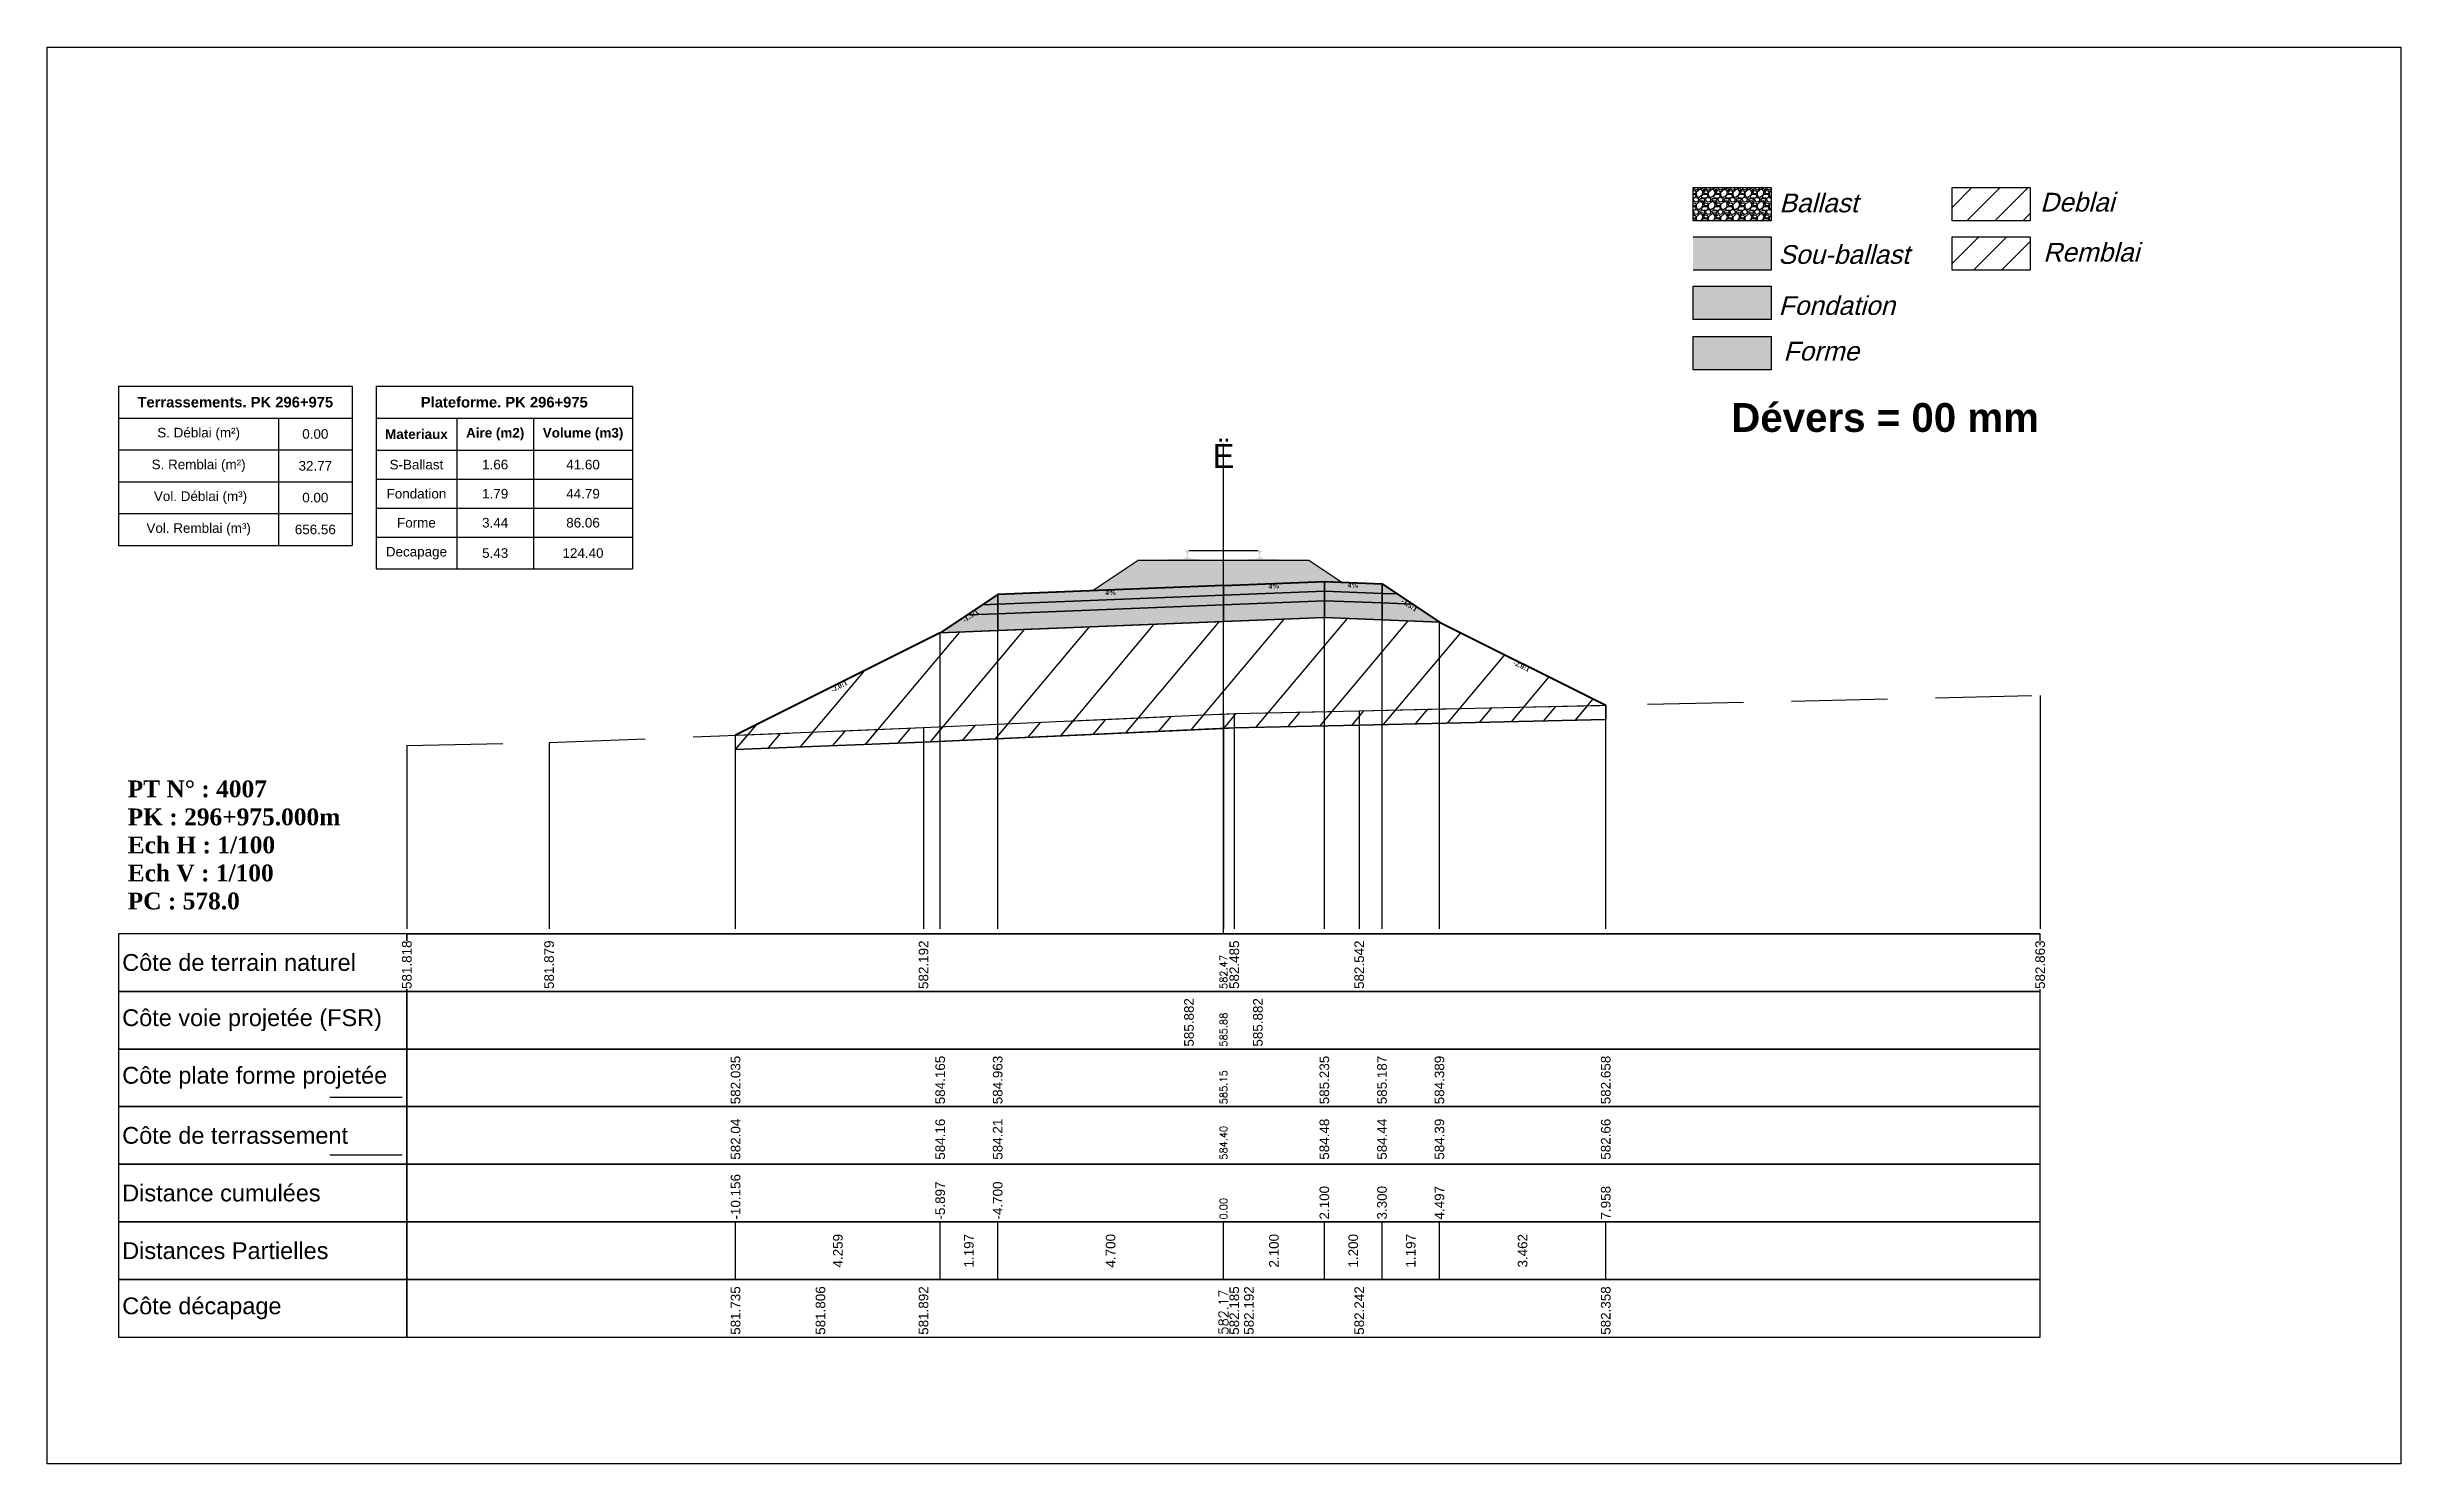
# Model space of a CAD drawing. Header units: millimetres. Extents: x 2762 to 3076, y 916 to 3305.
# Drawn here: x 3026.54 to 3075.54, y 1381.65 to 1411.15 of the extents above; entities that cross this region are included whole.
import ezdxf

# ---------------------------------------------------------------- set-up
doc = ezdxf.new("R2010")
doc.units = ezdxf.units.MM
doc.header["$LTSCALE"] = 2
doc.linetypes.add('CACHE', pattern=[9.525, 6.35, -3.175])
doc.linetypes.add('DASHED', pattern=[0.75, 0.5, -0.25])
for name, color, linetype in [('C-ANNO-TABL', 1, 'Continuous'), ('C-ANNO-TABL-TEXT', 150, 'Continuous'), ('C-ANNO-TABL-TITL', 150, 'Continuous'), ('C-ANNO-TABL-TTBL', 5, 'Continuous'), ('C-ROAD-CORR', 5, 'Continuous'), ('C-ROAD-SCTN', 7, 'Continuous')]:
    doc.layers.add(name, color=color, linetype=linetype)
doc.styles.add('ARIAL', font='arial.ttf')
doc.styles.add('C3D_Etiquette', font='romans.shx')
doc.styles.add('C3D_Profil_Travers', font='romans.shx')
doc.styles.get("Standard").update_dxf_attribs({"font": 'arial.ttf'})

msp = doc.modelspace()

# ---------------------------------------------------------------- texts
at = {"insert": (3061.599, 1403.733), "char_height": 0.6, "attachment_point": 1}
msp.add_mtext_dynamic_manual_height_columns('{\\fArial|b1|i0|c0|p34;Dévers = 00 mm}', width=8.82587, gutter_width=1.25, heights=[0], dxfattribs=at)
at = {"color": 7, "linetype": 'Continuous', "lineweight": -3}
for s, insert, char_height, attachment_point, style in [('{\\fWingdings|b0|i0|c2|p0;Ë}', (3051.03, 1402.384), 0.5, 8, 'C3D_Profil_Travers'), ('{\\fTimes New Roman|b1|i0|c0|p18;PT N° : 4007\\PPK : 296+975.000m\\PEch H : 1/100\\PEch V : 1/100\\PPC : 578.0}', (3028.218, 1393.184), 0.35, 7, 'C3D_Profil_Travers'), ('{\\fArial|b0|i0|c0|p34;Côte de terrain naturel}', (3028.104, 1392.084), 0.35, 4, 'C3D_Etiquette'), ('{\\fArial|b0|i0|c0|p34;Côte plate forme projetée}', (3028.104, 1389.684), 0.35, 4, 'C3D_Etiquette'), ('{\\fArial|b0|i0|c0|p34;Côte de terrassement}', (3028.104, 1388.484), 0.35, 4, 'C3D_Etiquette'), ('{\\fArial|b0|i0|c0|p34;Distance cumulées}', (3028.104, 1387.284), 0.35, 4, 'C3D_Etiquette'), ('{\\fArial|b0|i0|c0|p34;Distances Partielles}', (3028.104, 1386.084), 0.35, 4, 'C3D_Etiquette'), ('{\\fArial|b0|i0|c0|p34;Côte décapage}', (3028.104, 1384.884), 0.35, 4, 'C3D_Etiquette')]:
    msp.add_mtext(s, dxfattribs=dict(at, insert=insert, char_height=char_height, attachment_point=attachment_point, style=style))
at = {"color": 7, "linetype": 'Continuous', "lineweight": -3, "char_height": 0.1, "attachment_point": 2, "style": 'C3D_Etiquette'}
for s, insert, width, rotation in [('{\\fTimes New Roman|b1|i0|c0|p18;4%}', (3052.08, 1399.973), 0.37094, 2.2906), ('{\\fTimes New Roman|b1|i0|c0|p18;4%}', (3053.729, 1399.991), 0.42071, 357.7094), ('{\\fTimes New Roman|b1|i0|c0|p18;4%}', (3048.68, 1399.837), 0.42071, 2.2906), ('{\\fTimes New Roman|b1|i0|c0|p18;-1.5:1}', (3054.926, 1399.568), 0.34598, 326.3099), ('{\\fTimes New Roman|b1|i0|c0|p18;-1.5:1}', (3045.733, 1399.344), 0.34598, 33.6901), ('{\\fTimes New Roman|b1|i0|c0|p18;-2.0:1}', (3057.255, 1398.304), 0.34598, 333.4349), ('{\\fTimes New Roman|b1|i0|c0|p18;-2.0:1}', (3043.005, 1397.88), 0.34598, 26.5651)]:
    msp.add_mtext(s, dxfattribs=dict(at, insert=insert, width=width, rotation=rotation))
at = {"color": 7, "linetype": 'Continuous', "lineweight": -3, "rotation": 90, "style": 'C3D_Profil_Travers'}
for s, insert, char_height, attachment_point in [('582.47', (3051.03, 1391.534), 0.15, 4), ('585.88', (3051.03, 1390.334), 0.15, 4), ('585.15', (3051.03, 1389.134), 0.15, 4), ('{\\fArial|b0|i0|c0|p34;582.04}', (3040.874, 1387.979), 0.2, 4), ('{\\fArial|b0|i0|c0|p34;584.16}', (3045.133, 1387.979), 0.2, 4), ('{\\fArial|b0|i0|c0|p34;584.21}', (3046.33, 1387.979), 0.2, 4), ('584.40', (3051.03, 1387.979), 0.15, 4), ('{\\fArial|b0|i0|c0|p34;584.48}', (3053.13, 1387.979), 0.2, 4), ('{\\fArial|b0|i0|c0|p34;584.44}', (3054.33, 1387.979), 0.2, 4), ('{\\fArial|b0|i0|c0|p34;584.39}', (3055.526, 1387.979), 0.2, 4), ('{\\fArial|b0|i0|c0|p34;582.66}', (3058.988, 1387.979), 0.2, 4), ('0.00', (3051.03, 1386.734), 0.15, 4), ('{\\fArial|b0|i0|c0|p34;4.259}', (3043.003, 1386.084), 0.2, 5), ('{\\fArial|b0|i0|c0|p34;1.197}', (3045.731, 1386.084), 0.2, 5), ('{\\fArial|b0|i0|c0|p34;4.700}', (3048.68, 1386.084), 0.2, 5), ('{\\fArial|b0|i0|c0|p34;2.100}', (3052.08, 1386.084), 0.2, 5), ('{\\fArial|b0|i0|c0|p34;1.200}', (3053.73, 1386.084), 0.2, 5), ('{\\fArial|b0|i0|c0|p34;1.197}', (3054.928, 1386.084), 0.2, 5), ('{\\fArial|b0|i0|c0|p34;3.462}', (3057.257, 1386.084), 0.2, 5), ('582.17', (3051.03, 1384.334), 0.2, 4)]:
    msp.add_mtext(s, dxfattribs=dict(at, insert=insert, char_height=char_height, attachment_point=attachment_point))
at = {"color": 7, "linetype": 'Continuous', "lineweight": -3, "insert": (3028.104, 1390.884), "char_height": 0.35, "attachment_point": 4}
msp.add_mtext('{\\fArial|b0|i0|c0|p34;Côte voie projetée (FSR)}', dxfattribs=at)
at = {"layer": 'C-ANNO-TABL-TEXT', "color": 7, "style": 'ARIAL', "oblique": 15}
for s, p in [('Ballast', (3062.599, 1407.705)), ('Deblai', (3068.029, 1407.721)), ('Sou-ballast', (3062.579, 1406.632)), ('Remblai', (3068.093, 1406.679)), ('Fondation', (3062.584, 1405.569)), ('Forme', (3062.684, 1404.619))]:
    msp.add_text(s, height=0.39, dxfattribs=at).set_placement(p)
at = {"layer": 'C-ANNO-TABL-TEXT', "color": 7, "linetype": 'Continuous', "lineweight": -3, "char_height": 0.2, "attachment_point": 5, "style": 'ARIAL'}
for s, insert in [('{\\fArial|b0|i0|c0|p34;\\C7;0.00}', (3032.124, 1403.088)), ('{\\fArial|b0|i0|c0|p34;\\C7;32.77}', (3032.124, 1402.426)), ('{\\fArial|b0|i0|c0|p34;\\C7;S-Ballast}', (3034.229, 1402.451)), ('{\\fArial|b0|i0|c0|p34;\\C7;1.66}', (3035.868, 1402.451)), ('{\\C18;\\c0;41.60}', (3037.697, 1402.451)), ('{\\fArial|b0|i0|c0|p34;\\C7;Fondation}', (3034.229, 1401.845)), ('{\\fArial|b0|i0|c0|p34;\\C7;1.79}', (3035.868, 1401.845)), ('{\\C18;\\c0;44.79}', (3037.697, 1401.845)), ('{\\fArial|b0|i0|c0|p34;\\C7;0.00}', (3032.124, 1401.764)), ('{\\fArial|b0|i0|c0|p34;\\C7;656.56}', (3032.124, 1401.101)), ('{\\fArial|b0|i0|c0|p34;\\C7;Forme}', (3034.229, 1401.241)), ('{\\fArial|b0|i0|c0|p34;\\C7;3.44}', (3035.868, 1401.241)), ('{\\C18;\\c0;86.06}', (3037.697, 1401.241)), ('{\\fArial|b0|i0|c0|p34;\\C7;Decapage}', (3034.229, 1400.609)), ('{\\fArial|b0|i0|c0|p34;\\C7;5.43}', (3035.868, 1400.609)), ('{\\C18;\\c0;124.40}', (3037.697, 1400.609))]:
    msp.add_mtext(s, dxfattribs=dict(at, insert=insert))
at = {"layer": 'C-ANNO-TABL-TITL', "color": 7, "linetype": 'Continuous', "lineweight": -3, "attachment_point": 5, "style": 'ARIAL'}
for s, insert, char_height in [('{\\fArial|b1|i0|c0|p34;\\C7;Terrassements. PK 296+975}', (3030.458, 1403.751), 0.22), ('{\\fArial|b1|i0|c0|p34;\\C18;\\c0;Plateforme. PK 296+975}', (3036.058, 1403.75), 0.22), ('{\\fArial|b0|i0|c0|p34;\\C7;S. Déblai (m²) }', (3029.695, 1403.088), 0.2), ('{\\fArial|b1|i0|c0|p34;\\C7;Materiaux   }', (3034.229, 1403.085), 0.2), ('{\\fArial|b1|i0|c0|p34;\\C7;Aire (m2)}', (3035.868, 1403.085), 0.2), ('{\\fArial|b1|i0|c0|p34;\\C7;Volume (m3)}', (3037.697, 1403.085), 0.2), ('{\\fArial|b0|i0|c0|p34;\\C7;S. Remblai (m²) }', (3029.695, 1402.426), 0.2), ('{\\fArial|b0|i0|c0|p34;\\C7; Vol. Déblai (m³) }', (3029.695, 1401.764), 0.2), ('{\\fArial|b0|i0|c0|p34;\\C7;Vol. Remblai (m³)}', (3029.695, 1401.101), 0.2)]:
    msp.add_mtext(s, dxfattribs=dict(at, insert=insert, char_height=char_height))

# ---------------------------------------------------------------- hatches: boundary and pattern name
h = msp.add_hatch(color=11)
h.dxf.hatch_style = 1
h.paths.add_polyline_path([(3062.431, 1407.191), (3060.805, 1407.191), (3060.805, 1406.499), (3062.431, 1406.499)])
h = msp.add_hatch(color=30)
h.dxf.hatch_style = 1
h.paths.add_polyline_path([(3062.431, 1406.164), (3060.805, 1406.164), (3060.805, 1405.472), (3062.431, 1405.472)])
h = msp.add_hatch(color=83)
h.dxf.hatch_style = 1
h.paths.add_polyline_path([(3062.431, 1405.118), (3060.805, 1405.118), (3060.805, 1404.426), (3062.431, 1404.426)])
at = {"linetype": 'Continuous', "lineweight": -3}
h = msp.add_hatch(dxfattribs=at)
h.set_pattern_fill('GRAVEL', color=252, scale=0.009, style=0)
h.set_pattern_definition([(228.0128, (3048.461781, 1400.053838), (-1.8288, -2.0574), [0.030755, -3.0447435]), (184.96974, (3048.441207, 1400.030978), (2.743199999, 0.228600013), [0.0527764, -5.2248644]), (132.51045, (3048.388629, 1400.026406), (2.286, -2.5146), [0.0372133, -3.684125]), (267.2737, (3048.299475, 1399.969256), (0.2286, 4.572), [0.0480604, -4.7579794]), (292.83365, (3048.297189, 1399.92125), (-1.143, 2.7432), [0.047127, -4.6655827]), (357.2737, (3048.315477, 1399.877816), (-4.572, 0.2286), [0.0480604, -4.7579794]), (37.69424, (3048.363483, 1399.87553), (-2.9718, -2.286), [0.0635574, -6.2921804]), (72.25533, (3048.413775, 1399.914392), (1.6002, 5.0292), [0.0600048, -5.940473]), (121.42957, (3048.432063, 1399.971542), (-1.8288, 2.9718), [0.048223, -4.774099]), (175.23636, (3048.406917, 1400.01269), (2.5146, -0.2286), [0.055054, -2.697654]), (222.39744, (3048.352053, 1400.017262), (-2.7432, -2.5146), [0.071197, -7.0485095]), (138.81407, (3048.52579, 1399.96697), (-1.6002, 1.3716), [0.0243004, -2.405751]), (171.46923, (3048.507501, 1399.982972), (2.9718, -0.4572), [0.0462314, -4.5769175]), (225, (3048.46178, 1399.98983), (-3e-17, -0.2286), [0.032329, -0.29096]), (203.1986, (3048.44578, 1400.017262), (1.143, 0.4572), [0.01741, -1.723556]), (291.8014, (3048.429777, 1400.010404), (-0.2286, 0.6858), [0.024621, -1.206428]), (30.9638, (3048.43892, 1399.987544), (0.6858, 0.4572), [0.039989, -1.292967]), (161.565, (3048.47321, 1400.00812), (0.4572, -0.2286), [0.028916, -0.693981]), (16.38954, (3048.297189, 1400.010404), (2.286, 0.6858), [0.040508, -4.0102944]), (70.34618, (3048.336051, 1400.021834), (-0.9144, -2.5146), [0.033984, -3.3643994]), (293.1986, (3048.47321, 1400.053838), (-0.4572, 1.143), [0.034819, -1.7061465]), (343.61046, (3048.486927, 1400.021834), (-2.286, 0.6858), [0.040508, -4.0102944]), (339.44395, (3048.29719, 1399.868672), (-1.143, 0.4572), [0.039063, -1.914096]), (294.77514, (3048.333765, 1399.854956), (-1.143, 2.5146), [0.0327305, -3.2403234]), (66.8014, (3048.475497, 1399.825238), (0.4572, 1.143), [0.034819, -1.7061465]), (17.35402, (3048.489213, 1399.857242), (-2.9718, -0.9144), [0.0383204, -3.793714]), (69.44395, (3048.363483, 1399.825238), (-0.4572, -1.143), [0.0195316, -1.933628]), (101.3099, (3048.46178, 1399.82524), (-0.2286, 0.9144), [0.011656, -1.1539795]), (165.9638, (3048.459495, 1399.83667), (0.6858, -0.2286), [0.047127, -0.895415]), (186.009, (3048.413775, 1399.848098), (2.286, 0.2286), [0.043674, -4.323723]), (303.69, (3048.43892, 1399.96697), (-0.2286, 0.4572), [0.032969, -0.79126]), (353.15723, (3048.457209, 1399.939538), (3.8862, -0.4572), [0.05756, -5.698441]), (60.9454, (3048.51436, 1399.93268), (-0.9144, -1.6002), [0.023536, -2.330045]), (90, (3048.5258, 1399.95325), (-0.2286, 0.2286), [0.013716, -0.214884]), (120.25644, (3048.409203, 1399.854956), (0.9144, -1.6002), [0.031758, -3.1440547]), (48.0128, (3048.393201, 1399.882388), (1.8288, 2.0574), [0.06151, -3.0139886]), (0, (3048.43435, 1399.9281), (0.2286, 0.2286), [0.059436, -0.169164]), (325.30485, (3048.493785, 1399.928108), (2.286, -1.6002), [0.036145, -3.5783385]), (254.0546, (3048.523503, 1399.907534), (-0.2286, -0.9144), [0.033285, -1.6309485]), (207.64598, (3048.514359, 1399.87553), (-4.3434, -2.286), [0.054193, -5.365122]), (175.42608, (3048.466353, 1399.850384), (-2.9718, 0.2286), [0.0573327, -5.675926])])
h.paths.add_polyline_path([(3048.297, 1399.825), (3049.255, 1400.464), (3052.805, 1400.464), (3053.494, 1400.004), (3053.13, 1400.019)])
msp.add_hatch(color=254, dxfattribs=at).paths.add_polyline_path([(3049.812, 1400.282), (3049.812, 1400.467), (3049.927, 1400.488), (3050.275, 1400.488), (3050.275, 1400.494), (3050.201, 1400.494), (3050.201, 1400.503), (3050.202, 1400.504), (3050.204, 1400.505), (3050.205, 1400.505), (3050.225, 1400.507), (3050.228, 1400.507), (3050.231, 1400.509), (3050.259, 1400.519), (3050.262, 1400.52), (3050.263, 1400.522), (3050.264, 1400.523), (3050.265, 1400.527), (3050.266, 1400.534), (3050.267, 1400.543), (3050.268, 1400.554), (3050.268, 1400.578), (3050.267, 1400.594), (3050.267, 1400.6), (3050.266, 1400.606), (3050.265, 1400.611), (3050.265, 1400.612), (3050.264, 1400.616), (3050.263, 1400.617), (3050.262, 1400.619), (3050.261, 1400.62), (3050.26, 1400.621), (3050.244, 1400.627), (3050.242, 1400.628), (3050.241, 1400.629), (3050.24, 1400.631), (3050.24, 1400.633), (3050.24, 1400.651), (3050.241, 1400.656), (3050.242, 1400.658), (3050.244, 1400.66), (3050.246, 1400.662), (3050.249, 1400.663), (3050.25, 1400.663), (3050.254, 1400.664), (3050.258, 1400.665), (3050.261, 1400.665), (3050.265, 1400.665), (3050.27, 1400.665), (3050.273, 1400.665), (3050.276, 1400.666), (3050.28, 1400.665), (3050.283, 1400.665), (3050.287, 1400.665), (3050.292, 1400.665), (3050.295, 1400.665), (3050.299, 1400.664), (3050.303, 1400.663), (3050.304, 1400.663), (3050.306, 1400.662), (3050.309, 1400.66), (3050.311, 1400.658), (3050.312, 1400.656), (3050.312, 1400.651), (3050.312, 1400.633), (3050.312, 1400.631), (3050.312, 1400.629), (3050.311, 1400.628), (3050.309, 1400.627), (3050.293, 1400.621), (3050.292, 1400.62), (3050.29, 1400.619), (3050.289, 1400.617), (3050.289, 1400.616), (3050.288, 1400.612), (3050.287, 1400.611), (3050.287, 1400.606), (3050.286, 1400.6), (3050.285, 1400.594), (3050.285, 1400.578), (3050.285, 1400.554), (3050.286, 1400.543), (3050.287, 1400.534), (3050.288, 1400.527), (3050.289, 1400.523), (3050.29, 1400.522), (3050.291, 1400.52), (3050.293, 1400.519), (3050.322, 1400.509), (3050.325, 1400.507), (3050.328, 1400.507), (3050.348, 1400.505), (3050.349, 1400.505), (3050.35, 1400.504), (3050.351, 1400.503), (3050.351, 1400.494), (3050.277, 1400.494), (3050.277, 1400.488), (3050.481, 1400.488), (3050.613, 1400.457), (3051.447, 1400.457), (3051.578, 1400.488), (3051.782, 1400.488), (3051.782, 1400.494), (3051.708, 1400.494), (3051.708, 1400.503), (3051.709, 1400.504), (3051.711, 1400.505), (3051.712, 1400.505), (3051.732, 1400.507), (3051.735, 1400.507), (3051.738, 1400.509), (3051.766, 1400.519), (3051.769, 1400.52), (3051.77, 1400.522), (3051.771, 1400.523), (3051.772, 1400.527), (3051.773, 1400.534), (3051.774, 1400.543), (3051.775, 1400.554), (3051.775, 1400.578), (3051.774, 1400.594), (3051.774, 1400.6), (3051.773, 1400.606), (3051.772, 1400.611), (3051.772, 1400.612), (3051.771, 1400.616), (3051.77, 1400.617), (3051.769, 1400.619), (3051.768, 1400.62), (3051.767, 1400.621), (3051.751, 1400.627), (3051.749, 1400.628), (3051.748, 1400.629), (3051.747, 1400.631), (3051.747, 1400.633), (3051.747, 1400.651), (3051.748, 1400.656), (3051.749, 1400.658), (3051.751, 1400.66), (3051.753, 1400.662), (3051.756, 1400.663), (3051.757, 1400.663), (3051.761, 1400.664), (3051.765, 1400.665), (3051.768, 1400.665), (3051.772, 1400.665), (3051.777, 1400.665), (3051.78, 1400.665), (3051.783, 1400.666), (3051.787, 1400.665), (3051.79, 1400.665), (3051.794, 1400.665), (3051.799, 1400.665), (3051.802, 1400.665), (3051.806, 1400.664), (3051.81, 1400.663), (3051.811, 1400.663), (3051.813, 1400.662), (3051.816, 1400.66), (3051.818, 1400.658), (3051.819, 1400.656), (3051.819, 1400.651), (3051.819, 1400.633), (3051.819, 1400.631), (3051.819, 1400.629), (3051.818, 1400.628), (3051.816, 1400.627), (3051.8, 1400.621), (3051.799, 1400.62), (3051.797, 1400.619), (3051.796, 1400.617), (3051.796, 1400.616), (3051.795, 1400.612), (3051.794, 1400.611), (3051.794, 1400.606), (3051.793, 1400.6), (3051.792, 1400.594), (3051.792, 1400.578), (3051.792, 1400.554), (3051.793, 1400.543), (3051.794, 1400.534), (3051.795, 1400.527), (3051.796, 1400.523), (3051.797, 1400.522), (3051.798, 1400.52), (3051.8, 1400.519), (3051.829, 1400.509), (3051.832, 1400.507), (3051.835, 1400.507), (3051.855, 1400.505), (3051.856, 1400.505), (3051.857, 1400.504), (3051.858, 1400.503), (3051.858, 1400.494), (3051.784, 1400.494), (3051.784, 1400.488), (3052.132, 1400.488), (3052.247, 1400.467), (3052.247, 1400.282)])
h = msp.add_hatch(color=11, dxfattribs=at)
h.paths.add_polyline_path([(3054.33, 1399.771), (3054.33, 1399.971), (3054.649, 1399.758)])
h.paths.add_polyline_path([(3053.13, 1399.819), (3053.13, 1400.019), (3054.33, 1399.971), (3054.33, 1399.771)])
h.paths.add_polyline_path([(3051.03, 1399.735), (3051.03, 1399.935), (3053.13, 1400.019), (3053.13, 1399.819)])
h.paths.add_polyline_path([(3046.33, 1399.547), (3046.33, 1399.747), (3051.03, 1399.935), (3051.03, 1399.735)])
h.paths.add_polyline_path([(3046.01, 1399.534), (3046.33, 1399.747), (3046.33, 1399.547)])
h = msp.add_hatch(color=83, dxfattribs=at)
h.paths.add_polyline_path([(3054.33, 1399.221), (3054.33, 1399.571), (3054.968, 1399.545), (3055.526, 1399.173)])
h.paths.add_polyline_path([(3053.13, 1399.269), (3053.13, 1399.619), (3054.33, 1399.571), (3054.33, 1399.221)])
h.paths.add_polyline_path([(3051.03, 1399.185), (3051.03, 1399.535), (3053.13, 1399.619), (3053.13, 1399.269)])
h.paths.add_polyline_path([(3046.33, 1398.997), (3046.33, 1399.347), (3051.03, 1399.535), (3051.03, 1399.185)])
h.paths.add_polyline_path([(3045.133, 1398.949), (3045.691, 1399.321), (3046.33, 1399.347), (3046.33, 1398.997)])
h = msp.add_hatch(color=30, dxfattribs=at)
h.paths.add_polyline_path([(3054.33, 1399.571), (3054.33, 1399.771), (3054.649, 1399.758), (3054.968, 1399.545)])
h.paths.add_polyline_path([(3053.13, 1399.619), (3053.13, 1399.819), (3054.33, 1399.771), (3054.33, 1399.571)])
h.paths.add_polyline_path([(3051.03, 1399.535), (3051.03, 1399.735), (3053.13, 1399.819), (3053.13, 1399.619)])
h.paths.add_polyline_path([(3046.33, 1399.347), (3046.33, 1399.547), (3051.03, 1399.735), (3051.03, 1399.535)])
h.paths.add_polyline_path([(3045.691, 1399.321), (3046.01, 1399.534), (3046.33, 1399.547), (3046.33, 1399.347)])
h = msp.add_hatch(dxfattribs=at)
h.set_pattern_fill('_U', color=3, angle=50, style=0, pattern_type=0)
h.set_pattern_definition([(50, (3040.874, 1396.5192), (-0.766044, 0.64279), [])])
h.paths.add_polyline_path([(3040.874, 1396.519), (3040.874, 1396.819), (3045.133, 1398.949), (3053.13, 1399.269), (3055.526, 1399.173), (3058.988, 1397.442), (3058.988, 1397.142), (3053.856, 1397.026), (3051.255, 1396.969), (3044.786, 1396.676)])
h = msp.add_hatch(dxfattribs=at)
h.set_pattern_fill('_U', color=150, scale=0.5, angle=50, style=0, pattern_type=0)
h.set_pattern_definition([(50, (3040.87395, 1396.51923), (-0.383022, 0.321394), [])])
h.paths.add_polyline_path([(3040.874, 1396.519), (3040.874, 1396.819), (3044.786, 1396.976), (3051.255, 1397.269), (3053.856, 1397.326), (3058.988, 1397.442), (3058.988, 1397.142), (3053.856, 1397.026), (3051.255, 1396.969), (3044.786, 1396.676)])

# ---------------------------------------------------------------- linework, layer by layer
for p, q in [((3060.805, 1408.219), (3062.431, 1408.219)), ((3060.805, 1408.219), (3062.431, 1408.219)), ((3060.805, 1407.527), (3060.805, 1408.219)), ((3062.431, 1408.219), (3062.431, 1407.527)), ((3062.431, 1408.219), (3062.431, 1407.527)), ((3066.198, 1408.219), (3067.824, 1408.219)), ((3066.198, 1407.527), (3066.198, 1408.219)), ((3067.824, 1408.219), (3067.824, 1407.527)), ((3062.431, 1407.527), (3060.805, 1407.527)), ((3062.431, 1407.527), (3060.805, 1407.527)), ((3067.824, 1407.527), (3066.198, 1407.527)), ((3060.805, 1407.191), (3062.431, 1407.191)), ((3062.431, 1407.191), (3062.431, 1406.499)), ((3066.198, 1407.191), (3067.824, 1407.191)), ((3066.198, 1406.499), (3066.198, 1407.191)), ((3067.824, 1407.191), (3067.824, 1406.499)), ((3062.431, 1406.499), (3060.805, 1406.499)), ((3067.824, 1406.499), (3066.198, 1406.499)), ((3060.805, 1406.164), (3062.431, 1406.164)), ((3060.805, 1405.472), (3060.805, 1406.164)), ((3062.431, 1406.164), (3062.431, 1405.472)), ((3062.431, 1405.472), (3060.805, 1405.472)), ((3060.805, 1405.118), (3062.431, 1405.118)), ((3060.805, 1404.426), (3060.805, 1405.118)), ((3062.431, 1405.118), (3062.431, 1404.426)), ((3062.431, 1404.426), (3060.805, 1404.426))]:
    msp.add_line(p, q)
at = {"linetype": 'Continuous'}
for p, q in [((3060.808, 1408.172), (3060.805, 1408.173)), ((3060.805, 1408.17), (3060.808, 1408.172)), ((3060.845, 1408.144), (3060.805, 1408.15)), ((3060.805, 1408.104), (3060.855, 1408.098)), ((3060.805, 1408.083), (3060.831, 1408.083)), ((3060.857, 1408.019), (3060.805, 1407.992)), ((3060.808, 1407.918), (3060.805, 1407.919)), ((3060.805, 1407.916), (3060.808, 1407.918)), ((3060.845, 1407.89), (3060.805, 1407.896)), ((3060.805, 1407.85), (3060.855, 1407.844)), ((3060.805, 1407.829), (3060.831, 1407.829)), ((3060.809, 1407.969), (3060.824, 1407.934)), ((3060.81, 1407.969), (3060.826, 1408.005)), ((3060.811, 1408.219), (3060.824, 1408.188)), ((3060.823, 1408.188), (3060.866, 1408.175)), ((3060.823, 1407.934), (3060.866, 1407.921)), ((3060.826, 1408.005), (3060.867, 1408.018)), ((3060.83, 1408.086), (3060.864, 1408.063)), ((3060.83, 1407.832), (3060.864, 1407.809)), ((3060.868, 1408.128), (3060.847, 1408.145)), ((3060.868, 1407.874), (3060.847, 1407.891)), ((3060.854, 1408.088), (3060.867, 1408.111)), ((3060.864, 1408.061), (3060.854, 1408.025)), ((3060.854, 1407.834), (3060.867, 1407.857)), ((3060.864, 1407.807), (3060.854, 1407.771)), ((3060.866, 1408.175), (3060.91, 1408.188)), ((3060.866, 1408.016), (3060.907, 1408.001)), ((3060.866, 1407.921), (3060.91, 1407.934)), ((3060.869, 1408.129), (3060.867, 1408.076)), ((3060.867, 1408.111), (3060.867, 1408.127)), ((3060.867, 1408.076), (3060.887, 1408.028)), ((3060.869, 1407.875), (3060.867, 1407.822)), ((3060.867, 1407.857), (3060.867, 1407.873)), ((3060.867, 1407.822), (3060.887, 1407.774)), ((3060.934, 1408.175), (3060.875, 1408.122)), ((3060.934, 1407.921), (3060.875, 1407.868)), ((3060.887, 1408.025), (3060.94, 1408.022)), ((3060.887, 1407.771), (3060.94, 1407.768)), ((3060.906, 1408.003), (3060.921, 1407.97)), ((3060.91, 1408.187), (3060.921, 1408.219)), ((3060.91, 1407.933), (3060.923, 1407.969)), ((3060.987, 1408.175), (3060.926, 1408.18)), ((3060.987, 1407.921), (3060.926, 1407.926)), ((3060.967, 1407.939), (3060.939, 1407.969)), ((3060.94, 1408.025), (3060.996, 1408.068)), ((3060.94, 1407.969), (3060.948, 1407.989)), ((3060.94, 1407.771), (3060.996, 1407.814)), ((3060.967, 1408.193), (3060.943, 1408.219)), ((3060.996, 1407.989), (3060.948, 1407.984)), ((3061.01, 1408.199), (3060.952, 1408.194)), ((3061.01, 1407.945), (3060.952, 1407.94)), ((3060.974, 1408.033), (3061.019, 1408.083)), ((3060.974, 1407.779), (3061.019, 1407.829)), ((3060.993, 1408.003), (3060.975, 1408.034)), ((3060.993, 1407.749), (3060.975, 1407.78)), ((3061.014, 1408.131), (3060.986, 1408.176)), ((3061.014, 1407.877), (3060.986, 1407.922)), ((3061.055, 1407.999), (3060.991, 1408.004)), ((3060.996, 1408.068), (3061.016, 1408.132)), ((3061.047, 1407.982), (3060.996, 1407.994)), ((3060.996, 1407.814), (3061.016, 1407.878)), ((3061.013, 1408.175), (3061.023, 1408.15)), ((3061.013, 1407.921), (3061.023, 1407.896)), ((3061.032, 1408.183), (3061.014, 1408.176)), ((3061.032, 1407.929), (3061.014, 1407.922)), ((3061.019, 1408.083), (3061.085, 1408.083)), ((3061.019, 1407.829), (3061.085, 1407.829)), ((3061.024, 1408.149), (3061.062, 1408.172)), ((3061.049, 1408.152), (3061.024, 1408.127)), ((3061.024, 1408.127), (3061.044, 1408.096)), ((3061.024, 1407.895), (3061.062, 1407.918)), ((3061.049, 1407.898), (3061.024, 1407.873)), ((3061.024, 1407.873), (3061.044, 1407.842)), ((3061.044, 1408.219), (3061.026, 1408.198)), ((3061.044, 1408.219), (3061.026, 1408.198)), ((3061.049, 1407.97), (3061.026, 1407.944)), ((3061.062, 1408.172), (3061.031, 1408.182)), ((3061.062, 1407.918), (3061.031, 1407.928)), ((3061.045, 1408.106), (3061.109, 1408.098)), ((3061.045, 1407.852), (3061.109, 1407.844)), ((3061.049, 1407.969), (3061.047, 1407.982)), ((3061.099, 1408.144), (3061.049, 1408.151)), ((3061.099, 1408.144), (3061.049, 1408.151)), ((3061.099, 1407.89), (3061.049, 1407.897)), ((3061.111, 1408.019), (3061.058, 1407.991)), ((3061.063, 1407.969), (3061.078, 1407.934)), ((3061.064, 1407.969), (3061.08, 1408.005)), ((3061.065, 1408.219), (3061.078, 1408.188)), ((3061.065, 1408.219), (3061.078, 1408.188)), ((3061.077, 1408.188), (3061.12, 1408.175)), ((3061.077, 1408.188), (3061.12, 1408.175)), ((3061.077, 1407.934), (3061.12, 1407.921)), ((3061.08, 1408.005), (3061.121, 1408.018)), ((3061.084, 1408.086), (3061.118, 1408.063)), ((3061.084, 1407.832), (3061.118, 1407.809)), ((3061.122, 1408.128), (3061.101, 1408.145)), ((3061.122, 1408.128), (3061.101, 1408.145)), ((3061.122, 1407.874), (3061.101, 1407.891)), ((3061.108, 1408.088), (3061.121, 1408.111)), ((3061.118, 1408.061), (3061.108, 1408.025)), ((3061.108, 1407.834), (3061.121, 1407.857)), ((3061.118, 1407.807), (3061.108, 1407.771)), ((3061.12, 1408.175), (3061.164, 1408.188)), ((3061.12, 1408.175), (3061.164, 1408.188)), ((3061.12, 1408.016), (3061.161, 1408.001)), ((3061.12, 1407.921), (3061.164, 1407.934)), ((3061.123, 1408.129), (3061.121, 1408.076)), ((3061.123, 1408.129), (3061.121, 1408.076)), ((3061.121, 1408.111), (3061.121, 1408.127)), ((3061.121, 1408.111), (3061.121, 1408.127)), ((3061.121, 1408.076), (3061.141, 1408.028)), ((3061.123, 1407.875), (3061.121, 1407.822)), ((3061.121, 1407.857), (3061.121, 1407.873)), ((3061.121, 1407.822), (3061.141, 1407.774)), ((3061.188, 1408.175), (3061.129, 1408.122)), ((3061.188, 1408.175), (3061.129, 1408.122)), ((3061.188, 1407.921), (3061.129, 1407.868)), ((3061.141, 1408.025), (3061.194, 1408.022)), ((3061.141, 1407.771), (3061.194, 1407.768)), ((3061.16, 1408.003), (3061.175, 1407.97)), ((3061.164, 1408.187), (3061.175, 1408.219)), ((3061.164, 1408.187), (3061.175, 1408.219)), ((3061.164, 1407.933), (3061.177, 1407.969)), ((3061.241, 1408.175), (3061.18, 1408.18)), ((3061.241, 1408.175), (3061.18, 1408.18)), ((3061.241, 1407.921), (3061.18, 1407.926)), ((3061.221, 1407.939), (3061.193, 1407.969)), ((3061.194, 1408.025), (3061.25, 1408.068)), ((3061.194, 1408.025), (3061.25, 1408.068)), ((3061.194, 1407.969), (3061.202, 1407.989)), ((3061.194, 1407.771), (3061.25, 1407.814)), ((3061.221, 1408.193), (3061.197, 1408.219)), ((3061.221, 1408.193), (3061.197, 1408.219)), ((3061.25, 1407.989), (3061.202, 1407.984)), ((3061.264, 1408.199), (3061.206, 1408.194)), ((3061.264, 1408.199), (3061.206, 1408.194)), ((3061.264, 1407.945), (3061.206, 1407.94)), ((3061.228, 1408.033), (3061.273, 1408.083)), ((3061.228, 1408.033), (3061.273, 1408.083)), ((3061.228, 1407.779), (3061.273, 1407.829)), ((3061.247, 1408.003), (3061.229, 1408.034)), ((3061.247, 1408.003), (3061.229, 1408.034)), ((3061.247, 1407.749), (3061.229, 1407.78)), ((3061.268, 1408.131), (3061.24, 1408.176)), ((3061.268, 1408.131), (3061.24, 1408.176)), ((3061.268, 1407.877), (3061.24, 1407.922)), ((3061.309, 1407.999), (3061.245, 1408.004)), ((3061.309, 1407.999), (3061.245, 1408.004)), ((3061.25, 1408.068), (3061.27, 1408.132)), ((3061.25, 1408.068), (3061.27, 1408.132)), ((3061.301, 1407.982), (3061.25, 1407.994)), ((3061.301, 1407.982), (3061.25, 1407.994)), ((3061.25, 1407.814), (3061.27, 1407.878)), ((3061.267, 1408.175), (3061.277, 1408.15)), ((3061.267, 1408.175), (3061.277, 1408.15)), ((3061.267, 1407.921), (3061.277, 1407.896)), ((3061.286, 1408.183), (3061.268, 1408.176)), ((3061.286, 1408.183), (3061.268, 1408.176)), ((3061.286, 1407.929), (3061.268, 1407.922)), ((3061.273, 1408.083), (3061.339, 1408.083)), ((3061.273, 1408.083), (3061.339, 1408.083)), ((3061.273, 1407.829), (3061.339, 1407.829)), ((3061.278, 1408.149), (3061.316, 1408.172)), ((3061.278, 1408.149), (3061.316, 1408.172)), ((3061.303, 1408.152), (3061.278, 1408.127)), ((3061.303, 1408.152), (3061.278, 1408.127)), ((3061.278, 1408.127), (3061.298, 1408.096)), ((3061.278, 1408.127), (3061.298, 1408.096)), ((3061.278, 1407.895), (3061.316, 1407.918)), ((3061.303, 1407.898), (3061.278, 1407.873)), ((3061.278, 1407.873), (3061.298, 1407.842)), ((3061.298, 1408.219), (3061.28, 1408.198)), ((3061.298, 1408.219), (3061.28, 1408.198)), ((3061.303, 1407.97), (3061.28, 1407.944)), ((3061.303, 1407.97), (3061.28, 1407.944)), ((3061.316, 1408.172), (3061.285, 1408.182)), ((3061.316, 1408.172), (3061.285, 1408.182)), ((3061.316, 1407.918), (3061.285, 1407.928)), ((3061.299, 1408.106), (3061.363, 1408.098)), ((3061.299, 1408.106), (3061.363, 1408.098)), ((3061.299, 1407.852), (3061.363, 1407.844)), ((3061.303, 1407.969), (3061.301, 1407.982)), ((3061.303, 1407.969), (3061.301, 1407.982)), ((3061.353, 1408.144), (3061.303, 1408.151)), ((3061.353, 1408.144), (3061.303, 1408.151)), ((3061.353, 1407.89), (3061.303, 1407.897)), ((3061.365, 1408.019), (3061.312, 1407.991)), ((3061.365, 1408.019), (3061.312, 1407.991)), ((3061.317, 1407.969), (3061.332, 1407.934)), ((3061.317, 1407.969), (3061.332, 1407.934)), ((3061.318, 1407.969), (3061.334, 1408.005)), ((3061.318, 1407.969), (3061.334, 1408.005)), ((3061.319, 1408.219), (3061.332, 1408.188)), ((3061.319, 1408.219), (3061.332, 1408.188)), ((3061.331, 1408.188), (3061.374, 1408.175)), ((3061.331, 1408.188), (3061.374, 1408.175)), ((3061.331, 1407.934), (3061.374, 1407.921)), ((3061.331, 1407.934), (3061.374, 1407.921)), ((3061.334, 1408.005), (3061.375, 1408.018)), ((3061.334, 1408.005), (3061.375, 1408.018)), ((3061.338, 1408.086), (3061.372, 1408.063)), ((3061.338, 1408.086), (3061.372, 1408.063)), ((3061.338, 1407.832), (3061.372, 1407.809)), ((3061.376, 1408.128), (3061.355, 1408.145)), ((3061.376, 1408.128), (3061.355, 1408.145)), ((3061.376, 1407.874), (3061.355, 1407.891)), ((3061.362, 1408.088), (3061.375, 1408.111)), ((3061.362, 1408.088), (3061.375, 1408.111)), ((3061.372, 1408.061), (3061.362, 1408.025)), ((3061.372, 1408.061), (3061.362, 1408.025)), ((3061.362, 1407.834), (3061.375, 1407.857)), ((3061.372, 1407.807), (3061.362, 1407.771)), ((3061.374, 1408.175), (3061.418, 1408.188)), ((3061.374, 1408.175), (3061.418, 1408.188)), ((3061.374, 1408.016), (3061.415, 1408.001)), ((3061.374, 1408.016), (3061.415, 1408.001)), ((3061.374, 1407.921), (3061.418, 1407.934)), ((3061.374, 1407.921), (3061.418, 1407.934)), ((3061.377, 1408.129), (3061.375, 1408.076)), ((3061.377, 1408.129), (3061.375, 1408.076)), ((3061.375, 1408.111), (3061.375, 1408.127)), ((3061.375, 1408.111), (3061.375, 1408.127)), ((3061.375, 1408.076), (3061.395, 1408.028)), ((3061.375, 1408.076), (3061.395, 1408.028)), ((3061.377, 1407.875), (3061.375, 1407.822)), ((3061.375, 1407.857), (3061.375, 1407.873)), ((3061.375, 1407.822), (3061.395, 1407.774)), ((3061.442, 1408.175), (3061.383, 1408.122)), ((3061.442, 1408.175), (3061.383, 1408.122)), ((3061.442, 1407.921), (3061.383, 1407.868)), ((3061.442, 1407.921), (3061.383, 1407.868)), ((3061.395, 1408.025), (3061.448, 1408.022)), ((3061.395, 1408.025), (3061.448, 1408.022)), ((3061.395, 1407.771), (3061.448, 1407.768)), ((3061.414, 1408.003), (3061.429, 1407.97)), ((3061.414, 1408.003), (3061.429, 1407.97)), ((3061.418, 1408.187), (3061.429, 1408.219)), ((3061.418, 1408.187), (3061.429, 1408.219)), ((3061.418, 1407.933), (3061.431, 1407.969)), ((3061.418, 1407.933), (3061.431, 1407.969)), ((3061.495, 1408.175), (3061.434, 1408.18)), ((3061.495, 1408.175), (3061.434, 1408.18)), ((3061.495, 1407.921), (3061.434, 1407.926)), ((3061.495, 1407.921), (3061.434, 1407.926)), ((3061.475, 1407.939), (3061.447, 1407.969)), ((3061.475, 1407.939), (3061.447, 1407.969)), ((3061.448, 1408.025), (3061.504, 1408.068)), ((3061.448, 1408.025), (3061.504, 1408.068)), ((3061.448, 1407.969), (3061.456, 1407.989)), ((3061.448, 1407.969), (3061.456, 1407.989)), ((3061.448, 1407.771), (3061.504, 1407.814)), ((3061.448, 1407.771), (3061.504, 1407.814)), ((3061.475, 1408.193), (3061.451, 1408.219)), ((3061.475, 1408.193), (3061.451, 1408.219)), ((3061.504, 1407.989), (3061.456, 1407.984)), ((3061.504, 1407.989), (3061.456, 1407.984)), ((3061.518, 1408.199), (3061.46, 1408.194)), ((3061.518, 1408.199), (3061.46, 1408.194)), ((3061.518, 1407.945), (3061.46, 1407.94)), ((3061.518, 1407.945), (3061.46, 1407.94)), ((3061.482, 1408.033), (3061.527, 1408.083)), ((3061.482, 1408.033), (3061.527, 1408.083)), ((3061.482, 1407.779), (3061.527, 1407.829)), ((3061.482, 1407.779), (3061.527, 1407.829)), ((3061.501, 1408.003), (3061.483, 1408.034)), ((3061.501, 1408.003), (3061.483, 1408.034)), ((3061.501, 1407.749), (3061.483, 1407.78)), ((3061.522, 1408.131), (3061.494, 1408.176)), ((3061.522, 1408.131), (3061.494, 1408.176)), ((3061.522, 1407.877), (3061.494, 1407.922)), ((3061.522, 1407.877), (3061.494, 1407.922)), ((3061.563, 1407.999), (3061.499, 1408.004)), ((3061.563, 1407.999), (3061.499, 1408.004)), ((3061.504, 1408.068), (3061.524, 1408.132)), ((3061.504, 1408.068), (3061.524, 1408.132)), ((3061.555, 1407.982), (3061.504, 1407.994)), ((3061.555, 1407.982), (3061.504, 1407.994)), ((3061.504, 1407.814), (3061.524, 1407.878)), ((3061.504, 1407.814), (3061.524, 1407.878)), ((3061.521, 1408.175), (3061.531, 1408.15)), ((3061.521, 1408.175), (3061.531, 1408.15)), ((3061.521, 1407.921), (3061.531, 1407.896)), ((3061.521, 1407.921), (3061.531, 1407.896)), ((3061.54, 1408.183), (3061.522, 1408.176)), ((3061.54, 1408.183), (3061.522, 1408.176)), ((3061.54, 1407.929), (3061.522, 1407.922)), ((3061.54, 1407.929), (3061.522, 1407.922)), ((3061.527, 1408.083), (3061.593, 1408.083)), ((3061.527, 1408.083), (3061.593, 1408.083)), ((3061.527, 1407.829), (3061.593, 1407.829)), ((3061.527, 1407.829), (3061.593, 1407.829)), ((3061.532, 1408.149), (3061.57, 1408.172)), ((3061.532, 1408.149), (3061.57, 1408.172)), ((3061.557, 1408.152), (3061.532, 1408.127)), ((3061.557, 1408.152), (3061.532, 1408.127)), ((3061.532, 1408.127), (3061.552, 1408.096)), ((3061.532, 1408.127), (3061.552, 1408.096)), ((3061.532, 1407.895), (3061.57, 1407.918)), ((3061.532, 1407.895), (3061.57, 1407.918)), ((3061.557, 1407.898), (3061.532, 1407.873)), ((3061.557, 1407.898), (3061.532, 1407.873)), ((3061.532, 1407.873), (3061.552, 1407.842)), ((3061.532, 1407.873), (3061.552, 1407.842)), ((3061.552, 1408.219), (3061.534, 1408.198)), ((3061.552, 1408.219), (3061.534, 1408.198)), ((3061.557, 1407.97), (3061.534, 1407.944)), ((3061.557, 1407.97), (3061.534, 1407.944)), ((3061.57, 1408.172), (3061.539, 1408.182)), ((3061.57, 1408.172), (3061.539, 1408.182)), ((3061.57, 1407.918), (3061.539, 1407.928)), ((3061.57, 1407.918), (3061.539, 1407.928)), ((3061.553, 1408.106), (3061.617, 1408.098)), ((3061.553, 1408.106), (3061.617, 1408.098)), ((3061.553, 1407.852), (3061.617, 1407.844)), ((3061.553, 1407.852), (3061.617, 1407.844)), ((3061.557, 1407.969), (3061.555, 1407.982)), ((3061.557, 1407.969), (3061.555, 1407.982)), ((3061.607, 1408.144), (3061.557, 1408.151)), ((3061.607, 1408.144), (3061.557, 1408.151)), ((3061.607, 1407.89), (3061.557, 1407.897)), ((3061.607, 1407.89), (3061.557, 1407.897)), ((3061.619, 1408.019), (3061.566, 1407.991)), ((3061.619, 1408.019), (3061.566, 1407.991)), ((3061.571, 1407.969), (3061.586, 1407.934)), ((3061.571, 1407.969), (3061.586, 1407.934)), ((3061.572, 1407.969), (3061.588, 1408.005)), ((3061.572, 1407.969), (3061.588, 1408.005)), ((3061.573, 1408.219), (3061.586, 1408.188)), ((3061.573, 1408.219), (3061.586, 1408.188)), ((3061.585, 1408.188), (3061.628, 1408.175)), ((3061.585, 1408.188), (3061.628, 1408.175)), ((3061.585, 1407.934), (3061.628, 1407.921)), ((3061.585, 1407.934), (3061.628, 1407.921)), ((3061.588, 1408.005), (3061.629, 1408.018)), ((3061.588, 1408.005), (3061.629, 1408.018)), ((3061.592, 1408.086), (3061.626, 1408.063)), ((3061.592, 1408.086), (3061.626, 1408.063)), ((3061.592, 1407.832), (3061.626, 1407.809)), ((3061.592, 1407.832), (3061.626, 1407.809)), ((3061.63, 1408.128), (3061.609, 1408.145)), ((3061.63, 1408.128), (3061.609, 1408.145)), ((3061.63, 1407.874), (3061.609, 1407.891)), ((3061.63, 1407.874), (3061.609, 1407.891)), ((3061.616, 1408.088), (3061.629, 1408.111)), ((3061.616, 1408.088), (3061.629, 1408.111)), ((3061.626, 1408.061), (3061.616, 1408.025)), ((3061.626, 1408.061), (3061.616, 1408.025)), ((3061.616, 1407.834), (3061.629, 1407.857)), ((3061.616, 1407.834), (3061.629, 1407.857)), ((3061.626, 1407.807), (3061.616, 1407.771)), ((3061.626, 1407.807), (3061.616, 1407.771)), ((3061.628, 1408.175), (3061.672, 1408.188)), ((3061.628, 1408.175), (3061.672, 1408.188)), ((3061.628, 1408.016), (3061.669, 1408.001)), ((3061.628, 1408.016), (3061.669, 1408.001)), ((3061.628, 1407.921), (3061.672, 1407.934)), ((3061.628, 1407.921), (3061.672, 1407.934)), ((3061.631, 1408.129), (3061.629, 1408.076)), ((3061.631, 1408.129), (3061.629, 1408.076)), ((3061.629, 1408.111), (3061.629, 1408.127)), ((3061.629, 1408.111), (3061.629, 1408.127)), ((3061.629, 1408.076), (3061.649, 1408.028)), ((3061.629, 1408.076), (3061.649, 1408.028)), ((3061.631, 1407.875), (3061.629, 1407.822)), ((3061.631, 1407.875), (3061.629, 1407.822)), ((3061.629, 1407.857), (3061.629, 1407.873)), ((3061.629, 1407.857), (3061.629, 1407.873)), ((3061.629, 1407.822), (3061.649, 1407.774)), ((3061.629, 1407.822), (3061.649, 1407.774)), ((3061.696, 1408.175), (3061.637, 1408.122)), ((3061.696, 1408.175), (3061.637, 1408.122)), ((3061.696, 1407.921), (3061.637, 1407.868)), ((3061.696, 1407.921), (3061.637, 1407.868)), ((3061.649, 1408.025), (3061.702, 1408.022)), ((3061.649, 1408.025), (3061.702, 1408.022)), ((3061.649, 1407.771), (3061.702, 1407.768)), ((3061.649, 1407.771), (3061.702, 1407.768)), ((3061.668, 1408.003), (3061.683, 1407.97)), ((3061.668, 1408.003), (3061.683, 1407.97)), ((3061.672, 1408.187), (3061.683, 1408.219)), ((3061.672, 1408.187), (3061.683, 1408.219)), ((3061.672, 1407.933), (3061.685, 1407.969)), ((3061.672, 1407.933), (3061.685, 1407.969)), ((3061.749, 1408.175), (3061.688, 1408.18)), ((3061.749, 1408.175), (3061.688, 1408.18)), ((3061.749, 1407.921), (3061.688, 1407.926)), ((3061.749, 1407.921), (3061.688, 1407.926)), ((3061.729, 1407.939), (3061.701, 1407.969)), ((3061.729, 1407.939), (3061.701, 1407.969)), ((3061.702, 1408.025), (3061.758, 1408.068)), ((3061.702, 1408.025), (3061.758, 1408.068)), ((3061.702, 1407.969), (3061.71, 1407.989)), ((3061.702, 1407.969), (3061.71, 1407.989)), ((3061.702, 1407.771), (3061.758, 1407.814)), ((3061.702, 1407.771), (3061.758, 1407.814)), ((3061.729, 1408.193), (3061.705, 1408.219)), ((3061.729, 1408.193), (3061.705, 1408.219)), ((3061.758, 1407.989), (3061.71, 1407.984)), ((3061.758, 1407.989), (3061.71, 1407.984)), ((3061.772, 1408.199), (3061.714, 1408.194)), ((3061.772, 1408.199), (3061.714, 1408.194)), ((3061.772, 1407.945), (3061.714, 1407.94)), ((3061.772, 1407.945), (3061.714, 1407.94)), ((3061.736, 1408.033), (3061.781, 1408.083)), ((3061.736, 1408.033), (3061.781, 1408.083)), ((3061.736, 1407.779), (3061.781, 1407.829)), ((3061.736, 1407.779), (3061.781, 1407.829)), ((3061.755, 1408.003), (3061.737, 1408.034)), ((3061.755, 1408.003), (3061.737, 1408.034)), ((3061.755, 1407.749), (3061.737, 1407.78)), ((3061.755, 1407.749), (3061.737, 1407.78)), ((3061.776, 1408.131), (3061.748, 1408.176)), ((3061.776, 1408.131), (3061.748, 1408.176)), ((3061.776, 1407.877), (3061.748, 1407.922)), ((3061.776, 1407.877), (3061.748, 1407.922)), ((3061.817, 1407.999), (3061.753, 1408.004)), ((3061.817, 1407.999), (3061.753, 1408.004)), ((3061.758, 1408.068), (3061.778, 1408.132)), ((3061.758, 1408.068), (3061.778, 1408.132)), ((3061.809, 1407.982), (3061.758, 1407.994)), ((3061.809, 1407.982), (3061.758, 1407.994)), ((3061.758, 1407.814), (3061.778, 1407.878)), ((3061.758, 1407.814), (3061.778, 1407.878)), ((3061.775, 1408.175), (3061.785, 1408.15)), ((3061.775, 1408.175), (3061.785, 1408.15)), ((3061.775, 1407.921), (3061.785, 1407.896)), ((3061.775, 1407.921), (3061.785, 1407.896)), ((3061.794, 1408.183), (3061.776, 1408.176)), ((3061.794, 1408.183), (3061.776, 1408.176)), ((3061.794, 1407.929), (3061.776, 1407.922)), ((3061.794, 1407.929), (3061.776, 1407.922)), ((3061.781, 1408.083), (3061.847, 1408.083)), ((3061.781, 1408.083), (3061.847, 1408.083)), ((3061.781, 1407.829), (3061.847, 1407.829)), ((3061.781, 1407.829), (3061.847, 1407.829)), ((3061.786, 1408.149), (3061.824, 1408.172)), ((3061.786, 1408.149), (3061.824, 1408.172)), ((3061.811, 1408.152), (3061.786, 1408.127)), ((3061.811, 1408.152), (3061.786, 1408.127)), ((3061.786, 1408.127), (3061.806, 1408.096)), ((3061.786, 1408.127), (3061.806, 1408.096)), ((3061.786, 1407.895), (3061.824, 1407.918)), ((3061.786, 1407.895), (3061.824, 1407.918)), ((3061.811, 1407.898), (3061.786, 1407.873)), ((3061.811, 1407.898), (3061.786, 1407.873)), ((3061.786, 1407.873), (3061.806, 1407.842)), ((3061.786, 1407.873), (3061.806, 1407.842)), ((3061.806, 1408.219), (3061.788, 1408.198)), ((3061.806, 1408.219), (3061.788, 1408.198)), ((3061.811, 1407.97), (3061.788, 1407.944)), ((3061.811, 1407.97), (3061.788, 1407.944)), ((3061.824, 1408.172), (3061.793, 1408.182)), ((3061.824, 1408.172), (3061.793, 1408.182)), ((3061.824, 1407.918), (3061.793, 1407.928)), ((3061.824, 1407.918), (3061.793, 1407.928)), ((3061.807, 1408.106), (3061.871, 1408.098)), ((3061.807, 1408.106), (3061.871, 1408.098)), ((3061.807, 1407.852), (3061.871, 1407.844)), ((3061.807, 1407.852), (3061.871, 1407.844)), ((3061.811, 1407.969), (3061.809, 1407.982)), ((3061.811, 1407.969), (3061.809, 1407.982)), ((3061.861, 1408.144), (3061.811, 1408.151)), ((3061.861, 1408.144), (3061.811, 1408.151)), ((3061.861, 1407.89), (3061.811, 1407.897)), ((3061.861, 1407.89), (3061.811, 1407.897)), ((3061.873, 1408.019), (3061.82, 1407.991)), ((3061.873, 1408.019), (3061.82, 1407.991)), ((3061.825, 1407.969), (3061.84, 1407.934)), ((3061.825, 1407.969), (3061.84, 1407.934)), ((3061.826, 1407.969), (3061.842, 1408.005)), ((3061.826, 1407.969), (3061.842, 1408.005)), ((3061.827, 1408.219), (3061.84, 1408.188)), ((3061.827, 1408.219), (3061.84, 1408.188)), ((3061.839, 1408.188), (3061.882, 1408.175)), ((3061.839, 1408.188), (3061.882, 1408.175)), ((3061.839, 1407.934), (3061.882, 1407.921)), ((3061.839, 1407.934), (3061.882, 1407.921)), ((3061.842, 1408.005), (3061.883, 1408.018)), ((3061.842, 1408.005), (3061.883, 1408.018)), ((3061.846, 1408.086), (3061.88, 1408.063)), ((3061.846, 1408.086), (3061.88, 1408.063)), ((3061.846, 1407.832), (3061.88, 1407.809)), ((3061.846, 1407.832), (3061.88, 1407.809)), ((3061.884, 1408.128), (3061.863, 1408.145)), ((3061.884, 1408.128), (3061.863, 1408.145)), ((3061.884, 1407.874), (3061.863, 1407.891)), ((3061.884, 1407.874), (3061.863, 1407.891)), ((3061.87, 1408.088), (3061.883, 1408.111)), ((3061.87, 1408.088), (3061.883, 1408.111)), ((3061.88, 1408.061), (3061.87, 1408.025)), ((3061.88, 1408.061), (3061.87, 1408.025)), ((3061.87, 1407.834), (3061.883, 1407.857)), ((3061.87, 1407.834), (3061.883, 1407.857)), ((3061.88, 1407.807), (3061.87, 1407.771)), ((3061.88, 1407.807), (3061.87, 1407.771)), ((3061.882, 1408.175), (3061.926, 1408.188)), ((3061.882, 1408.175), (3061.926, 1408.188)), ((3061.882, 1408.016), (3061.923, 1408.001)), ((3061.882, 1408.016), (3061.923, 1408.001)), ((3061.882, 1407.921), (3061.926, 1407.934)), ((3061.882, 1407.921), (3061.926, 1407.934)), ((3061.885, 1408.129), (3061.883, 1408.076)), ((3061.885, 1408.129), (3061.883, 1408.076)), ((3061.883, 1408.111), (3061.883, 1408.127)), ((3061.883, 1408.111), (3061.883, 1408.127)), ((3061.883, 1408.076), (3061.903, 1408.028)), ((3061.883, 1408.076), (3061.903, 1408.028)), ((3061.885, 1407.875), (3061.883, 1407.822)), ((3061.885, 1407.875), (3061.883, 1407.822)), ((3061.883, 1407.857), (3061.883, 1407.873)), ((3061.883, 1407.857), (3061.883, 1407.873)), ((3061.883, 1407.822), (3061.903, 1407.774)), ((3061.883, 1407.822), (3061.903, 1407.774)), ((3061.95, 1408.175), (3061.891, 1408.122)), ((3061.95, 1408.175), (3061.891, 1408.122)), ((3061.95, 1407.921), (3061.891, 1407.868)), ((3061.95, 1407.921), (3061.891, 1407.868)), ((3061.903, 1408.025), (3061.956, 1408.022)), ((3061.903, 1408.025), (3061.956, 1408.022)), ((3061.903, 1407.771), (3061.956, 1407.768)), ((3061.903, 1407.771), (3061.956, 1407.768)), ((3061.922, 1408.003), (3061.937, 1407.97)), ((3061.922, 1408.003), (3061.937, 1407.97)), ((3061.926, 1408.187), (3061.937, 1408.219)), ((3061.926, 1408.187), (3061.937, 1408.219)), ((3061.926, 1407.933), (3061.939, 1407.969)), ((3061.926, 1407.933), (3061.939, 1407.969)), ((3062.003, 1408.175), (3061.942, 1408.18)), ((3062.003, 1408.175), (3061.942, 1408.18)), ((3062.003, 1407.921), (3061.942, 1407.926)), ((3062.003, 1407.921), (3061.942, 1407.926)), ((3061.983, 1407.939), (3061.955, 1407.969)), ((3061.983, 1407.939), (3061.955, 1407.969)), ((3061.956, 1408.025), (3062.012, 1408.068)), ((3061.956, 1408.025), (3062.012, 1408.068)), ((3061.956, 1407.969), (3061.964, 1407.989)), ((3061.956, 1407.969), (3061.964, 1407.989)), ((3061.956, 1407.771), (3062.012, 1407.814)), ((3061.956, 1407.771), (3062.012, 1407.814)), ((3061.983, 1408.193), (3061.959, 1408.219)), ((3061.983, 1408.193), (3061.959, 1408.219)), ((3062.012, 1407.989), (3061.964, 1407.984)), ((3062.012, 1407.989), (3061.964, 1407.984)), ((3062.026, 1408.199), (3061.968, 1408.194)), ((3062.026, 1408.199), (3061.968, 1408.194)), ((3062.026, 1407.945), (3061.968, 1407.94)), ((3062.026, 1407.945), (3061.968, 1407.94)), ((3061.99, 1408.033), (3062.035, 1408.083)), ((3061.99, 1408.033), (3062.035, 1408.083)), ((3061.99, 1407.779), (3062.035, 1407.829)), ((3061.99, 1407.779), (3062.035, 1407.829)), ((3062.009, 1408.003), (3061.991, 1408.034)), ((3062.009, 1408.003), (3061.991, 1408.034)), ((3062.009, 1407.749), (3061.991, 1407.78)), ((3062.009, 1407.749), (3061.991, 1407.78)), ((3062.03, 1408.131), (3062.002, 1408.176)), ((3062.03, 1408.131), (3062.002, 1408.176)), ((3062.03, 1407.877), (3062.002, 1407.922)), ((3062.03, 1407.877), (3062.002, 1407.922)), ((3062.071, 1407.999), (3062.007, 1408.004)), ((3062.071, 1407.999), (3062.007, 1408.004)), ((3062.012, 1408.068), (3062.032, 1408.132)), ((3062.012, 1408.068), (3062.032, 1408.132)), ((3062.063, 1407.982), (3062.012, 1407.994)), ((3062.063, 1407.982), (3062.012, 1407.994)), ((3062.012, 1407.814), (3062.032, 1407.878)), ((3062.012, 1407.814), (3062.032, 1407.878)), ((3062.029, 1408.175), (3062.039, 1408.15)), ((3062.029, 1408.175), (3062.039, 1408.15)), ((3062.029, 1407.921), (3062.039, 1407.896)), ((3062.029, 1407.921), (3062.039, 1407.896)), ((3062.048, 1408.183), (3062.03, 1408.176)), ((3062.048, 1408.183), (3062.03, 1408.176)), ((3062.048, 1407.929), (3062.03, 1407.922)), ((3062.048, 1407.929), (3062.03, 1407.922)), ((3062.035, 1408.083), (3062.101, 1408.083)), ((3062.035, 1408.083), (3062.101, 1408.083)), ((3062.035, 1407.829), (3062.101, 1407.829)), ((3062.035, 1407.829), (3062.101, 1407.829)), ((3062.04, 1408.149), (3062.078, 1408.172)), ((3062.04, 1408.149), (3062.078, 1408.172)), ((3062.065, 1408.152), (3062.04, 1408.127)), ((3062.065, 1408.152), (3062.04, 1408.127)), ((3062.04, 1408.127), (3062.06, 1408.096)), ((3062.04, 1408.127), (3062.06, 1408.096)), ((3062.04, 1407.895), (3062.078, 1407.918)), ((3062.04, 1407.895), (3062.078, 1407.918)), ((3062.065, 1407.898), (3062.04, 1407.873)), ((3062.065, 1407.898), (3062.04, 1407.873)), ((3062.04, 1407.873), (3062.06, 1407.842)), ((3062.04, 1407.873), (3062.06, 1407.842)), ((3062.06, 1408.219), (3062.042, 1408.198)), ((3062.06, 1408.219), (3062.042, 1408.198)), ((3062.065, 1407.97), (3062.042, 1407.944)), ((3062.065, 1407.97), (3062.042, 1407.944)), ((3062.078, 1408.172), (3062.047, 1408.182)), ((3062.078, 1408.172), (3062.047, 1408.182)), ((3062.078, 1407.918), (3062.047, 1407.928)), ((3062.078, 1407.918), (3062.047, 1407.928)), ((3062.061, 1408.106), (3062.125, 1408.098)), ((3062.061, 1408.106), (3062.125, 1408.098)), ((3062.061, 1407.852), (3062.125, 1407.844)), ((3062.061, 1407.852), (3062.125, 1407.844)), ((3062.065, 1407.969), (3062.063, 1407.982)), ((3062.065, 1407.969), (3062.063, 1407.982)), ((3062.115, 1408.144), (3062.065, 1408.151)), ((3062.115, 1408.144), (3062.065, 1408.151)), ((3062.115, 1407.89), (3062.065, 1407.897)), ((3062.115, 1407.89), (3062.065, 1407.897)), ((3062.127, 1408.019), (3062.074, 1407.991)), ((3062.127, 1408.019), (3062.074, 1407.991)), ((3062.079, 1407.969), (3062.094, 1407.934)), ((3062.079, 1407.969), (3062.094, 1407.934)), ((3062.08, 1407.969), (3062.096, 1408.005)), ((3062.08, 1407.969), (3062.096, 1408.005)), ((3062.081, 1408.219), (3062.094, 1408.188)), ((3062.081, 1408.219), (3062.094, 1408.188)), ((3062.093, 1408.188), (3062.136, 1408.175)), ((3062.093, 1408.188), (3062.136, 1408.175)), ((3062.093, 1407.934), (3062.136, 1407.921)), ((3062.093, 1407.934), (3062.136, 1407.921)), ((3062.096, 1408.005), (3062.137, 1408.018)), ((3062.096, 1408.005), (3062.137, 1408.018)), ((3062.1, 1408.086), (3062.134, 1408.063)), ((3062.1, 1408.086), (3062.134, 1408.063)), ((3062.1, 1407.832), (3062.134, 1407.809)), ((3062.1, 1407.832), (3062.134, 1407.809)), ((3062.138, 1408.128), (3062.117, 1408.145)), ((3062.138, 1408.128), (3062.117, 1408.145)), ((3062.138, 1407.874), (3062.117, 1407.891)), ((3062.138, 1407.874), (3062.117, 1407.891)), ((3062.124, 1408.088), (3062.137, 1408.111)), ((3062.124, 1408.088), (3062.137, 1408.111)), ((3062.134, 1408.061), (3062.124, 1408.025)), ((3062.134, 1408.061), (3062.124, 1408.025)), ((3062.124, 1407.834), (3062.137, 1407.857)), ((3062.124, 1407.834), (3062.137, 1407.857)), ((3062.134, 1407.807), (3062.124, 1407.771)), ((3062.134, 1407.807), (3062.124, 1407.771)), ((3062.136, 1408.175), (3062.18, 1408.188)), ((3062.136, 1408.175), (3062.18, 1408.188)), ((3062.136, 1408.016), (3062.177, 1408.001)), ((3062.136, 1408.016), (3062.177, 1408.001)), ((3062.136, 1407.921), (3062.18, 1407.934)), ((3062.136, 1407.921), (3062.18, 1407.934)), ((3062.139, 1408.129), (3062.137, 1408.076)), ((3062.139, 1408.129), (3062.137, 1408.076)), ((3062.137, 1408.111), (3062.137, 1408.127)), ((3062.137, 1408.111), (3062.137, 1408.127)), ((3062.137, 1408.076), (3062.157, 1408.028)), ((3062.137, 1408.076), (3062.157, 1408.028)), ((3062.139, 1407.875), (3062.137, 1407.822)), ((3062.139, 1407.875), (3062.137, 1407.822)), ((3062.137, 1407.857), (3062.137, 1407.873)), ((3062.137, 1407.857), (3062.137, 1407.873)), ((3062.137, 1407.822), (3062.157, 1407.774)), ((3062.137, 1407.822), (3062.157, 1407.774)), ((3062.204, 1408.175), (3062.145, 1408.122)), ((3062.204, 1408.175), (3062.145, 1408.122)), ((3062.204, 1407.921), (3062.145, 1407.868)), ((3062.204, 1407.921), (3062.145, 1407.868)), ((3062.157, 1408.025), (3062.21, 1408.022)), ((3062.157, 1408.025), (3062.21, 1408.022)), ((3062.157, 1407.771), (3062.21, 1407.768)), ((3062.157, 1407.771), (3062.21, 1407.768)), ((3062.176, 1408.003), (3062.191, 1407.97)), ((3062.176, 1408.003), (3062.191, 1407.97)), ((3062.18, 1408.187), (3062.191, 1408.219)), ((3062.18, 1408.187), (3062.191, 1408.219)), ((3062.18, 1407.933), (3062.193, 1407.969)), ((3062.18, 1407.933), (3062.193, 1407.969)), ((3062.257, 1408.175), (3062.196, 1408.18)), ((3062.257, 1408.175), (3062.196, 1408.18)), ((3062.257, 1407.921), (3062.196, 1407.926)), ((3062.257, 1407.921), (3062.196, 1407.926)), ((3062.237, 1407.939), (3062.209, 1407.969)), ((3062.237, 1407.939), (3062.209, 1407.969)), ((3062.21, 1408.025), (3062.266, 1408.068)), ((3062.21, 1408.025), (3062.266, 1408.068)), ((3062.21, 1407.969), (3062.218, 1407.989)), ((3062.21, 1407.969), (3062.218, 1407.989)), ((3062.21, 1407.771), (3062.266, 1407.814)), ((3062.21, 1407.771), (3062.266, 1407.814)), ((3062.237, 1408.193), (3062.213, 1408.219)), ((3062.237, 1408.193), (3062.213, 1408.219)), ((3062.266, 1407.989), (3062.218, 1407.984)), ((3062.266, 1407.989), (3062.218, 1407.984)), ((3062.28, 1408.199), (3062.222, 1408.194)), ((3062.28, 1408.199), (3062.222, 1408.194)), ((3062.28, 1407.945), (3062.222, 1407.94)), ((3062.28, 1407.945), (3062.222, 1407.94)), ((3062.244, 1408.033), (3062.289, 1408.083)), ((3062.244, 1408.033), (3062.289, 1408.083)), ((3062.244, 1407.779), (3062.289, 1407.829)), ((3062.244, 1407.779), (3062.289, 1407.829)), ((3062.263, 1408.003), (3062.245, 1408.034)), ((3062.263, 1408.003), (3062.245, 1408.034)), ((3062.263, 1407.749), (3062.245, 1407.78)), ((3062.263, 1407.749), (3062.245, 1407.78)), ((3062.284, 1408.131), (3062.256, 1408.176)), ((3062.284, 1408.131), (3062.256, 1408.176)), ((3062.284, 1407.877), (3062.256, 1407.922)), ((3062.284, 1407.877), (3062.256, 1407.922)), ((3062.325, 1407.999), (3062.261, 1408.004)), ((3062.325, 1407.999), (3062.261, 1408.004)), ((3062.266, 1408.068), (3062.286, 1408.132)), ((3062.266, 1408.068), (3062.286, 1408.132)), ((3062.317, 1407.982), (3062.266, 1407.994)), ((3062.317, 1407.982), (3062.266, 1407.994)), ((3062.266, 1407.814), (3062.286, 1407.878)), ((3062.266, 1407.814), (3062.286, 1407.878)), ((3062.283, 1408.175), (3062.293, 1408.15)), ((3062.283, 1408.175), (3062.293, 1408.15)), ((3062.283, 1407.921), (3062.293, 1407.896)), ((3062.283, 1407.921), (3062.293, 1407.896)), ((3062.302, 1408.183), (3062.284, 1408.176)), ((3062.302, 1408.183), (3062.284, 1408.176)), ((3062.302, 1407.929), (3062.284, 1407.922)), ((3062.302, 1407.929), (3062.284, 1407.922)), ((3062.289, 1408.083), (3062.355, 1408.083)), ((3062.289, 1408.083), (3062.355, 1408.083)), ((3062.289, 1407.829), (3062.355, 1407.829)), ((3062.289, 1407.829), (3062.355, 1407.829)), ((3062.294, 1408.149), (3062.332, 1408.172)), ((3062.294, 1408.149), (3062.332, 1408.172)), ((3062.319, 1408.152), (3062.294, 1408.127)), ((3062.319, 1408.152), (3062.294, 1408.127)), ((3062.294, 1408.127), (3062.314, 1408.096)), ((3062.294, 1408.127), (3062.314, 1408.096)), ((3062.294, 1407.895), (3062.332, 1407.918)), ((3062.294, 1407.895), (3062.332, 1407.918)), ((3062.319, 1407.898), (3062.294, 1407.873)), ((3062.319, 1407.898), (3062.294, 1407.873)), ((3062.294, 1407.873), (3062.314, 1407.842)), ((3062.294, 1407.873), (3062.314, 1407.842)), ((3062.314, 1408.219), (3062.296, 1408.198)), ((3062.314, 1408.219), (3062.296, 1408.198)), ((3062.319, 1407.97), (3062.296, 1407.944)), ((3062.319, 1407.97), (3062.296, 1407.944)), ((3062.332, 1408.172), (3062.301, 1408.182)), ((3062.332, 1408.172), (3062.301, 1408.182)), ((3062.332, 1407.918), (3062.301, 1407.928)), ((3062.332, 1407.918), (3062.301, 1407.928)), ((3062.315, 1408.106), (3062.379, 1408.098)), ((3062.315, 1408.106), (3062.379, 1408.098)), ((3062.315, 1407.852), (3062.379, 1407.844)), ((3062.315, 1407.852), (3062.379, 1407.844)), ((3062.319, 1407.969), (3062.317, 1407.982)), ((3062.319, 1407.969), (3062.317, 1407.982)), ((3062.369, 1408.144), (3062.319, 1408.151)), ((3062.369, 1408.144), (3062.319, 1408.151)), ((3062.369, 1407.89), (3062.319, 1407.897)), ((3062.369, 1407.89), (3062.319, 1407.897)), ((3062.381, 1408.019), (3062.328, 1407.991)), ((3062.381, 1408.019), (3062.328, 1407.991)), ((3062.333, 1407.969), (3062.348, 1407.934)), ((3062.333, 1407.969), (3062.348, 1407.934)), ((3062.334, 1407.969), (3062.35, 1408.005)), ((3062.334, 1407.969), (3062.35, 1408.005)), ((3062.335, 1408.219), (3062.348, 1408.188)), ((3062.335, 1408.219), (3062.348, 1408.188)), ((3062.347, 1408.188), (3062.39, 1408.175)), ((3062.347, 1408.188), (3062.39, 1408.175)), ((3062.347, 1407.934), (3062.39, 1407.921)), ((3062.347, 1407.934), (3062.39, 1407.921)), ((3062.35, 1408.005), (3062.391, 1408.018)), ((3062.35, 1408.005), (3062.391, 1408.018)), ((3062.354, 1408.086), (3062.388, 1408.063)), ((3062.354, 1408.086), (3062.388, 1408.063)), ((3062.354, 1407.832), (3062.388, 1407.809)), ((3062.354, 1407.832), (3062.388, 1407.809)), ((3062.392, 1408.128), (3062.371, 1408.145)), ((3062.392, 1408.128), (3062.371, 1408.145)), ((3062.392, 1407.874), (3062.371, 1407.891)), ((3062.392, 1407.874), (3062.371, 1407.891)), ((3062.378, 1408.088), (3062.391, 1408.111)), ((3062.378, 1408.088), (3062.391, 1408.111)), ((3062.388, 1408.061), (3062.378, 1408.025)), ((3062.388, 1408.061), (3062.378, 1408.025)), ((3062.378, 1407.834), (3062.391, 1407.857)), ((3062.378, 1407.834), (3062.391, 1407.857)), ((3062.388, 1407.807), (3062.378, 1407.771)), ((3062.388, 1407.807), (3062.378, 1407.771)), ((3062.39, 1408.175), (3062.431, 1408.187)), ((3062.39, 1408.175), (3062.431, 1408.187)), ((3062.39, 1408.016), (3062.431, 1408.001)), ((3062.39, 1408.016), (3062.431, 1408.001)), ((3062.39, 1407.921), (3062.431, 1407.933)), ((3062.39, 1407.921), (3062.431, 1407.933)), ((3062.393, 1408.129), (3062.391, 1408.076)), ((3062.393, 1408.129), (3062.391, 1408.076)), ((3062.391, 1408.111), (3062.391, 1408.127)), ((3062.391, 1408.111), (3062.391, 1408.127)), ((3062.391, 1408.076), (3062.411, 1408.028)), ((3062.391, 1408.076), (3062.411, 1408.028)), ((3062.393, 1407.875), (3062.391, 1407.822)), ((3062.393, 1407.875), (3062.391, 1407.822)), ((3062.391, 1407.857), (3062.391, 1407.873)), ((3062.391, 1407.857), (3062.391, 1407.873)), ((3062.391, 1407.822), (3062.411, 1407.774)), ((3062.391, 1407.822), (3062.411, 1407.774)), ((3062.431, 1408.151), (3062.399, 1408.122)), ((3062.431, 1408.151), (3062.399, 1408.122)), ((3062.431, 1407.897), (3062.399, 1407.868)), ((3062.431, 1407.897), (3062.399, 1407.868)), ((3062.411, 1408.025), (3062.431, 1408.024)), ((3062.411, 1408.025), (3062.431, 1408.024)), ((3062.411, 1407.771), (3062.431, 1407.77)), ((3062.411, 1407.771), (3062.431, 1407.77)), ((3062.43, 1408.003), (3062.431, 1408)), ((3062.43, 1408.003), (3062.431, 1408)), ((3060.857, 1407.765), (3060.805, 1407.738)), ((3060.808, 1407.664), (3060.805, 1407.665)), ((3060.805, 1407.662), (3060.808, 1407.664)), ((3060.845, 1407.636), (3060.805, 1407.642)), ((3060.805, 1407.596), (3060.855, 1407.59)), ((3060.805, 1407.575), (3060.831, 1407.575)), ((3060.809, 1407.715), (3060.824, 1407.68)), ((3060.81, 1407.715), (3060.826, 1407.751)), ((3060.823, 1407.68), (3060.866, 1407.667)), ((3060.826, 1407.751), (3060.867, 1407.764)), ((3060.83, 1407.578), (3060.864, 1407.555)), ((3060.868, 1407.62), (3060.847, 1407.637)), ((3060.854, 1407.58), (3060.867, 1407.603)), ((3060.864, 1407.553), (3060.856, 1407.527)), ((3060.866, 1407.762), (3060.907, 1407.747)), ((3060.866, 1407.667), (3060.91, 1407.68)), ((3060.869, 1407.621), (3060.867, 1407.568)), ((3060.867, 1407.603), (3060.867, 1407.619)), ((3060.867, 1407.568), (3060.885, 1407.527)), ((3060.934, 1407.667), (3060.875, 1407.614)), ((3060.906, 1407.749), (3060.921, 1407.716)), ((3060.91, 1407.679), (3060.923, 1407.715)), ((3060.987, 1407.667), (3060.926, 1407.672)), ((3060.967, 1407.685), (3060.939, 1407.715)), ((3060.94, 1407.715), (3060.948, 1407.735)), ((3060.996, 1407.735), (3060.948, 1407.73)), ((3061.01, 1407.691), (3060.952, 1407.686)), ((3060.952, 1407.527), (3060.996, 1407.56)), ((3060.975, 1407.527), (3061.019, 1407.575)), ((3061.014, 1407.623), (3060.986, 1407.668)), ((3061.055, 1407.745), (3060.991, 1407.75)), ((3061.047, 1407.728), (3060.996, 1407.74)), ((3060.996, 1407.56), (3061.016, 1407.624)), ((3061.013, 1407.667), (3061.023, 1407.642)), ((3061.032, 1407.675), (3061.014, 1407.668)), ((3061.019, 1407.575), (3061.085, 1407.575)), ((3061.024, 1407.641), (3061.062, 1407.664)), ((3061.049, 1407.644), (3061.024, 1407.619)), ((3061.024, 1407.619), (3061.044, 1407.588)), ((3061.049, 1407.716), (3061.026, 1407.69)), ((3061.062, 1407.664), (3061.031, 1407.674)), ((3061.045, 1407.598), (3061.109, 1407.59)), ((3061.049, 1407.715), (3061.047, 1407.728)), ((3061.099, 1407.636), (3061.049, 1407.643)), ((3061.111, 1407.765), (3061.058, 1407.737)), ((3061.063, 1407.715), (3061.078, 1407.68)), ((3061.064, 1407.715), (3061.08, 1407.751)), ((3061.077, 1407.68), (3061.12, 1407.667)), ((3061.08, 1407.751), (3061.121, 1407.764)), ((3061.084, 1407.578), (3061.118, 1407.555)), ((3061.122, 1407.62), (3061.101, 1407.637)), ((3061.108, 1407.58), (3061.121, 1407.603)), ((3061.118, 1407.553), (3061.11, 1407.527)), ((3061.12, 1407.762), (3061.161, 1407.747)), ((3061.12, 1407.667), (3061.164, 1407.68)), ((3061.123, 1407.621), (3061.121, 1407.568)), ((3061.121, 1407.603), (3061.121, 1407.619)), ((3061.121, 1407.568), (3061.139, 1407.527)), ((3061.188, 1407.667), (3061.129, 1407.614)), ((3061.16, 1407.749), (3061.175, 1407.716)), ((3061.164, 1407.679), (3061.177, 1407.715)), ((3061.241, 1407.667), (3061.18, 1407.672)), ((3061.221, 1407.685), (3061.193, 1407.715)), ((3061.194, 1407.715), (3061.202, 1407.735)), ((3061.25, 1407.735), (3061.202, 1407.73)), ((3061.264, 1407.691), (3061.206, 1407.686)), ((3061.206, 1407.527), (3061.25, 1407.56)), ((3061.229, 1407.527), (3061.273, 1407.575)), ((3061.268, 1407.623), (3061.24, 1407.668)), ((3061.309, 1407.745), (3061.245, 1407.75)), ((3061.301, 1407.728), (3061.25, 1407.74)), ((3061.25, 1407.56), (3061.27, 1407.624)), ((3061.267, 1407.667), (3061.277, 1407.642)), ((3061.286, 1407.675), (3061.268, 1407.668)), ((3061.273, 1407.575), (3061.339, 1407.575)), ((3061.278, 1407.641), (3061.316, 1407.664)), ((3061.303, 1407.644), (3061.278, 1407.619)), ((3061.278, 1407.619), (3061.298, 1407.588)), ((3061.303, 1407.716), (3061.28, 1407.69)), ((3061.316, 1407.664), (3061.285, 1407.674)), ((3061.299, 1407.598), (3061.363, 1407.59)), ((3061.303, 1407.715), (3061.301, 1407.728)), ((3061.353, 1407.636), (3061.303, 1407.643)), ((3061.365, 1407.765), (3061.312, 1407.737)), ((3061.317, 1407.715), (3061.332, 1407.68)), ((3061.318, 1407.715), (3061.334, 1407.751)), ((3061.331, 1407.68), (3061.374, 1407.667)), ((3061.334, 1407.751), (3061.375, 1407.764)), ((3061.338, 1407.578), (3061.372, 1407.555)), ((3061.376, 1407.62), (3061.355, 1407.637)), ((3061.362, 1407.58), (3061.375, 1407.603)), ((3061.372, 1407.553), (3061.364, 1407.527)), ((3061.374, 1407.762), (3061.415, 1407.747)), ((3061.374, 1407.667), (3061.418, 1407.68)), ((3061.377, 1407.621), (3061.375, 1407.568)), ((3061.375, 1407.603), (3061.375, 1407.619)), ((3061.375, 1407.568), (3061.393, 1407.527)), ((3061.442, 1407.667), (3061.383, 1407.614)), ((3061.414, 1407.749), (3061.429, 1407.716)), ((3061.418, 1407.679), (3061.431, 1407.715)), ((3061.495, 1407.667), (3061.434, 1407.672)), ((3061.475, 1407.685), (3061.447, 1407.715)), ((3061.448, 1407.715), (3061.456, 1407.735)), ((3061.504, 1407.735), (3061.456, 1407.73)), ((3061.518, 1407.691), (3061.46, 1407.686)), ((3061.46, 1407.527), (3061.504, 1407.56)), ((3061.483, 1407.527), (3061.527, 1407.575)), ((3061.522, 1407.623), (3061.494, 1407.668)), ((3061.563, 1407.745), (3061.499, 1407.75)), ((3061.563, 1407.745), (3061.499, 1407.75)), ((3061.555, 1407.728), (3061.504, 1407.74)), ((3061.555, 1407.728), (3061.504, 1407.74)), ((3061.504, 1407.56), (3061.524, 1407.624)), ((3061.521, 1407.667), (3061.531, 1407.642)), ((3061.54, 1407.675), (3061.522, 1407.668)), ((3061.527, 1407.575), (3061.593, 1407.575)), ((3061.532, 1407.641), (3061.57, 1407.664)), ((3061.557, 1407.644), (3061.532, 1407.619)), ((3061.532, 1407.619), (3061.552, 1407.588)), ((3061.557, 1407.716), (3061.534, 1407.69)), ((3061.57, 1407.664), (3061.539, 1407.674)), ((3061.553, 1407.598), (3061.617, 1407.59)), ((3061.557, 1407.715), (3061.555, 1407.728)), ((3061.557, 1407.715), (3061.555, 1407.728)), ((3061.607, 1407.636), (3061.557, 1407.643)), ((3061.619, 1407.765), (3061.566, 1407.737)), ((3061.619, 1407.765), (3061.566, 1407.737)), ((3061.571, 1407.715), (3061.586, 1407.68)), ((3061.571, 1407.715), (3061.586, 1407.68)), ((3061.572, 1407.715), (3061.588, 1407.751)), ((3061.572, 1407.715), (3061.588, 1407.751)), ((3061.585, 1407.68), (3061.628, 1407.667)), ((3061.585, 1407.68), (3061.628, 1407.667)), ((3061.588, 1407.751), (3061.629, 1407.764)), ((3061.588, 1407.751), (3061.629, 1407.764)), ((3061.592, 1407.578), (3061.626, 1407.555)), ((3061.63, 1407.62), (3061.609, 1407.637)), ((3061.616, 1407.58), (3061.629, 1407.603)), ((3061.626, 1407.553), (3061.618, 1407.527)), ((3061.628, 1407.762), (3061.669, 1407.747)), ((3061.628, 1407.762), (3061.669, 1407.747)), ((3061.628, 1407.667), (3061.672, 1407.68)), ((3061.628, 1407.667), (3061.672, 1407.68)), ((3061.631, 1407.621), (3061.629, 1407.568)), ((3061.629, 1407.603), (3061.629, 1407.619)), ((3061.629, 1407.568), (3061.647, 1407.527)), ((3061.696, 1407.667), (3061.637, 1407.614)), ((3061.696, 1407.667), (3061.637, 1407.614)), ((3061.668, 1407.749), (3061.683, 1407.716)), ((3061.668, 1407.749), (3061.683, 1407.716)), ((3061.672, 1407.679), (3061.685, 1407.715)), ((3061.672, 1407.679), (3061.685, 1407.715)), ((3061.749, 1407.667), (3061.688, 1407.672)), ((3061.749, 1407.667), (3061.688, 1407.672)), ((3061.729, 1407.685), (3061.701, 1407.715)), ((3061.729, 1407.685), (3061.701, 1407.715)), ((3061.702, 1407.715), (3061.71, 1407.735)), ((3061.702, 1407.715), (3061.71, 1407.735)), ((3061.758, 1407.735), (3061.71, 1407.73)), ((3061.758, 1407.735), (3061.71, 1407.73)), ((3061.772, 1407.691), (3061.714, 1407.686)), ((3061.772, 1407.691), (3061.714, 1407.686)), ((3061.714, 1407.527), (3061.758, 1407.56)), ((3061.714, 1407.527), (3061.758, 1407.56)), ((3061.737, 1407.527), (3061.781, 1407.575)), ((3061.737, 1407.527), (3061.781, 1407.575)), ((3061.776, 1407.623), (3061.748, 1407.668)), ((3061.776, 1407.623), (3061.748, 1407.668)), ((3061.817, 1407.745), (3061.753, 1407.75)), ((3061.817, 1407.745), (3061.753, 1407.75)), ((3061.809, 1407.728), (3061.758, 1407.74)), ((3061.809, 1407.728), (3061.758, 1407.74)), ((3061.758, 1407.56), (3061.778, 1407.624)), ((3061.758, 1407.56), (3061.778, 1407.624)), ((3061.775, 1407.667), (3061.785, 1407.642)), ((3061.775, 1407.667), (3061.785, 1407.642)), ((3061.794, 1407.675), (3061.776, 1407.668)), ((3061.794, 1407.675), (3061.776, 1407.668)), ((3061.781, 1407.575), (3061.847, 1407.575)), ((3061.781, 1407.575), (3061.847, 1407.575)), ((3061.786, 1407.641), (3061.824, 1407.664)), ((3061.786, 1407.641), (3061.824, 1407.664)), ((3061.811, 1407.644), (3061.786, 1407.619)), ((3061.811, 1407.644), (3061.786, 1407.619)), ((3061.786, 1407.619), (3061.806, 1407.588)), ((3061.786, 1407.619), (3061.806, 1407.588)), ((3061.811, 1407.716), (3061.788, 1407.69)), ((3061.811, 1407.716), (3061.788, 1407.69)), ((3061.824, 1407.664), (3061.793, 1407.674)), ((3061.824, 1407.664), (3061.793, 1407.674)), ((3061.807, 1407.598), (3061.871, 1407.59)), ((3061.807, 1407.598), (3061.871, 1407.59)), ((3061.811, 1407.715), (3061.809, 1407.728)), ((3061.811, 1407.715), (3061.809, 1407.728)), ((3061.861, 1407.636), (3061.811, 1407.643)), ((3061.861, 1407.636), (3061.811, 1407.643)), ((3061.873, 1407.765), (3061.82, 1407.737)), ((3061.873, 1407.765), (3061.82, 1407.737)), ((3061.825, 1407.715), (3061.84, 1407.68)), ((3061.825, 1407.715), (3061.84, 1407.68)), ((3061.826, 1407.715), (3061.842, 1407.751)), ((3061.826, 1407.715), (3061.842, 1407.751)), ((3061.839, 1407.68), (3061.882, 1407.667)), ((3061.839, 1407.68), (3061.882, 1407.667)), ((3061.842, 1407.751), (3061.883, 1407.764)), ((3061.842, 1407.751), (3061.883, 1407.764)), ((3061.846, 1407.578), (3061.88, 1407.555)), ((3061.846, 1407.578), (3061.88, 1407.555)), ((3061.884, 1407.62), (3061.863, 1407.637)), ((3061.884, 1407.62), (3061.863, 1407.637)), ((3061.87, 1407.58), (3061.883, 1407.603)), ((3061.87, 1407.58), (3061.883, 1407.603)), ((3061.88, 1407.553), (3061.872, 1407.527)), ((3061.88, 1407.553), (3061.872, 1407.527)), ((3061.882, 1407.762), (3061.923, 1407.747)), ((3061.882, 1407.762), (3061.923, 1407.747)), ((3061.882, 1407.667), (3061.926, 1407.68)), ((3061.882, 1407.667), (3061.926, 1407.68)), ((3061.885, 1407.621), (3061.883, 1407.568)), ((3061.885, 1407.621), (3061.883, 1407.568)), ((3061.883, 1407.603), (3061.883, 1407.619)), ((3061.883, 1407.603), (3061.883, 1407.619)), ((3061.883, 1407.568), (3061.901, 1407.527)), ((3061.883, 1407.568), (3061.901, 1407.527)), ((3061.95, 1407.667), (3061.891, 1407.614)), ((3061.95, 1407.667), (3061.891, 1407.614)), ((3061.922, 1407.749), (3061.937, 1407.716)), ((3061.922, 1407.749), (3061.937, 1407.716)), ((3061.926, 1407.679), (3061.939, 1407.715)), ((3061.926, 1407.679), (3061.939, 1407.715)), ((3062.003, 1407.667), (3061.942, 1407.672)), ((3062.003, 1407.667), (3061.942, 1407.672)), ((3061.983, 1407.685), (3061.955, 1407.715)), ((3061.983, 1407.685), (3061.955, 1407.715)), ((3061.956, 1407.715), (3061.964, 1407.735)), ((3061.956, 1407.715), (3061.964, 1407.735)), ((3062.012, 1407.735), (3061.964, 1407.73)), ((3062.012, 1407.735), (3061.964, 1407.73)), ((3062.026, 1407.691), (3061.968, 1407.686)), ((3062.026, 1407.691), (3061.968, 1407.686)), ((3061.968, 1407.527), (3062.012, 1407.56)), ((3061.968, 1407.527), (3062.012, 1407.56)), ((3061.991, 1407.527), (3062.035, 1407.575)), ((3061.991, 1407.527), (3062.035, 1407.575)), ((3062.03, 1407.623), (3062.002, 1407.668)), ((3062.03, 1407.623), (3062.002, 1407.668)), ((3062.071, 1407.745), (3062.007, 1407.75)), ((3062.071, 1407.745), (3062.007, 1407.75)), ((3062.063, 1407.728), (3062.012, 1407.74)), ((3062.063, 1407.728), (3062.012, 1407.74)), ((3062.012, 1407.56), (3062.032, 1407.624)), ((3062.012, 1407.56), (3062.032, 1407.624)), ((3062.029, 1407.667), (3062.039, 1407.642)), ((3062.029, 1407.667), (3062.039, 1407.642)), ((3062.048, 1407.675), (3062.03, 1407.668)), ((3062.048, 1407.675), (3062.03, 1407.668)), ((3062.035, 1407.575), (3062.101, 1407.575)), ((3062.035, 1407.575), (3062.101, 1407.575)), ((3062.04, 1407.641), (3062.078, 1407.664)), ((3062.04, 1407.641), (3062.078, 1407.664)), ((3062.065, 1407.644), (3062.04, 1407.619)), ((3062.065, 1407.644), (3062.04, 1407.619)), ((3062.04, 1407.619), (3062.06, 1407.588)), ((3062.04, 1407.619), (3062.06, 1407.588)), ((3062.065, 1407.716), (3062.042, 1407.69)), ((3062.065, 1407.716), (3062.042, 1407.69)), ((3062.078, 1407.664), (3062.047, 1407.674)), ((3062.078, 1407.664), (3062.047, 1407.674)), ((3062.061, 1407.598), (3062.125, 1407.59)), ((3062.061, 1407.598), (3062.125, 1407.59)), ((3062.065, 1407.715), (3062.063, 1407.728)), ((3062.065, 1407.715), (3062.063, 1407.728)), ((3062.115, 1407.636), (3062.065, 1407.643)), ((3062.115, 1407.636), (3062.065, 1407.643)), ((3062.127, 1407.765), (3062.074, 1407.737)), ((3062.127, 1407.765), (3062.074, 1407.737)), ((3062.079, 1407.715), (3062.094, 1407.68)), ((3062.079, 1407.715), (3062.094, 1407.68)), ((3062.08, 1407.715), (3062.096, 1407.751)), ((3062.08, 1407.715), (3062.096, 1407.751)), ((3062.093, 1407.68), (3062.136, 1407.667)), ((3062.093, 1407.68), (3062.136, 1407.667)), ((3062.096, 1407.751), (3062.137, 1407.764)), ((3062.096, 1407.751), (3062.137, 1407.764)), ((3062.1, 1407.578), (3062.134, 1407.555)), ((3062.1, 1407.578), (3062.134, 1407.555)), ((3062.138, 1407.62), (3062.117, 1407.637)), ((3062.138, 1407.62), (3062.117, 1407.637)), ((3062.124, 1407.58), (3062.137, 1407.603)), ((3062.124, 1407.58), (3062.137, 1407.603)), ((3062.134, 1407.553), (3062.126, 1407.527)), ((3062.134, 1407.553), (3062.126, 1407.527)), ((3062.136, 1407.762), (3062.177, 1407.747)), ((3062.136, 1407.762), (3062.177, 1407.747)), ((3062.136, 1407.667), (3062.18, 1407.68)), ((3062.136, 1407.667), (3062.18, 1407.68)), ((3062.139, 1407.621), (3062.137, 1407.568)), ((3062.139, 1407.621), (3062.137, 1407.568)), ((3062.137, 1407.603), (3062.137, 1407.619)), ((3062.137, 1407.603), (3062.137, 1407.619)), ((3062.137, 1407.568), (3062.155, 1407.527)), ((3062.137, 1407.568), (3062.155, 1407.527)), ((3062.204, 1407.667), (3062.145, 1407.614)), ((3062.204, 1407.667), (3062.145, 1407.614)), ((3062.176, 1407.749), (3062.191, 1407.716)), ((3062.176, 1407.749), (3062.191, 1407.716)), ((3062.18, 1407.679), (3062.193, 1407.715)), ((3062.18, 1407.679), (3062.193, 1407.715)), ((3062.257, 1407.667), (3062.196, 1407.672)), ((3062.257, 1407.667), (3062.196, 1407.672)), ((3062.237, 1407.685), (3062.209, 1407.715)), ((3062.237, 1407.685), (3062.209, 1407.715)), ((3062.21, 1407.715), (3062.218, 1407.735)), ((3062.21, 1407.715), (3062.218, 1407.735)), ((3062.266, 1407.735), (3062.218, 1407.73)), ((3062.266, 1407.735), (3062.218, 1407.73)), ((3062.28, 1407.691), (3062.222, 1407.686)), ((3062.28, 1407.691), (3062.222, 1407.686)), ((3062.222, 1407.527), (3062.266, 1407.56)), ((3062.222, 1407.527), (3062.266, 1407.56)), ((3062.245, 1407.527), (3062.289, 1407.575)), ((3062.245, 1407.527), (3062.289, 1407.575)), ((3062.284, 1407.623), (3062.256, 1407.668)), ((3062.284, 1407.623), (3062.256, 1407.668)), ((3062.325, 1407.745), (3062.261, 1407.75)), ((3062.325, 1407.745), (3062.261, 1407.75)), ((3062.317, 1407.728), (3062.266, 1407.74)), ((3062.317, 1407.728), (3062.266, 1407.74)), ((3062.266, 1407.56), (3062.286, 1407.624)), ((3062.266, 1407.56), (3062.286, 1407.624)), ((3062.283, 1407.667), (3062.293, 1407.642)), ((3062.283, 1407.667), (3062.293, 1407.642)), ((3062.302, 1407.675), (3062.284, 1407.668)), ((3062.302, 1407.675), (3062.284, 1407.668)), ((3062.289, 1407.575), (3062.355, 1407.575)), ((3062.289, 1407.575), (3062.355, 1407.575)), ((3062.294, 1407.641), (3062.332, 1407.664)), ((3062.294, 1407.641), (3062.332, 1407.664)), ((3062.319, 1407.644), (3062.294, 1407.619)), ((3062.319, 1407.644), (3062.294, 1407.619)), ((3062.294, 1407.619), (3062.314, 1407.588)), ((3062.294, 1407.619), (3062.314, 1407.588)), ((3062.319, 1407.716), (3062.296, 1407.69)), ((3062.319, 1407.716), (3062.296, 1407.69)), ((3062.332, 1407.664), (3062.301, 1407.674)), ((3062.332, 1407.664), (3062.301, 1407.674)), ((3062.315, 1407.598), (3062.379, 1407.59)), ((3062.315, 1407.598), (3062.379, 1407.59)), ((3062.319, 1407.715), (3062.317, 1407.728)), ((3062.319, 1407.715), (3062.317, 1407.728)), ((3062.369, 1407.636), (3062.319, 1407.643)), ((3062.369, 1407.636), (3062.319, 1407.643)), ((3062.381, 1407.765), (3062.328, 1407.737)), ((3062.381, 1407.765), (3062.328, 1407.737)), ((3062.333, 1407.715), (3062.348, 1407.68)), ((3062.333, 1407.715), (3062.348, 1407.68)), ((3062.334, 1407.715), (3062.35, 1407.751)), ((3062.334, 1407.715), (3062.35, 1407.751)), ((3062.347, 1407.68), (3062.39, 1407.667)), ((3062.347, 1407.68), (3062.39, 1407.667)), ((3062.35, 1407.751), (3062.391, 1407.764)), ((3062.35, 1407.751), (3062.391, 1407.764)), ((3062.354, 1407.578), (3062.388, 1407.555)), ((3062.354, 1407.578), (3062.388, 1407.555)), ((3062.392, 1407.62), (3062.371, 1407.637)), ((3062.392, 1407.62), (3062.371, 1407.637)), ((3062.378, 1407.58), (3062.391, 1407.603)), ((3062.378, 1407.58), (3062.391, 1407.603)), ((3062.388, 1407.553), (3062.38, 1407.527)), ((3062.388, 1407.553), (3062.38, 1407.527)), ((3062.39, 1407.762), (3062.431, 1407.747)), ((3062.39, 1407.762), (3062.431, 1407.747)), ((3062.39, 1407.667), (3062.431, 1407.679)), ((3062.39, 1407.667), (3062.431, 1407.679)), ((3062.393, 1407.621), (3062.391, 1407.568)), ((3062.393, 1407.621), (3062.391, 1407.568)), ((3062.391, 1407.603), (3062.391, 1407.619)), ((3062.391, 1407.603), (3062.391, 1407.619)), ((3062.391, 1407.568), (3062.409, 1407.527)), ((3062.391, 1407.568), (3062.409, 1407.527)), ((3062.431, 1407.643), (3062.399, 1407.614)), ((3062.431, 1407.643), (3062.399, 1407.614)), ((3062.43, 1407.749), (3062.431, 1407.746)), ((3062.43, 1407.749), (3062.431, 1407.746))]:
    msp.add_line(p, q, dxfattribs=at)
at = {"color": 1, "linetype": 'Continuous'}
for p, q in [((3066.198, 1407.806), (3066.61, 1408.219)), ((3066.502, 1407.527), (3067.194, 1408.219)), ((3067.086, 1407.527), (3067.777, 1408.219)), ((3067.669, 1407.527), (3067.824, 1407.682))]:
    msp.add_line(p, q, dxfattribs=at)
at = {"color": 3, "linetype": 'Continuous'}
for p, q in [((3066.198, 1406.639), (3066.75, 1407.191)), ((3066.642, 1406.499), (3067.334, 1407.191)), ((3067.226, 1406.499), (3067.824, 1407.098)), ((3067.809, 1406.499), (3067.824, 1406.514))]:
    msp.add_line(p, q, dxfattribs=at)
at = {"color": 7, "linetype": 'Continuous', "lineweight": -3}
for p, q in [((3051.03, 1392.684), (3051.03, 1402.884)), ((3034.029, 1392.684), (3068.031, 1392.684)), ((3040.874, 1385.484), (3040.874, 1386.684)), ((3045.133, 1385.484), (3045.133, 1386.684)), ((3045.133, 1385.484), (3045.133, 1386.684)), ((3046.33, 1385.484), (3046.33, 1386.684)), ((3046.33, 1385.484), (3046.33, 1386.684)), ((3051.03, 1385.484), (3051.03, 1386.684)), ((3051.03, 1385.484), (3051.03, 1386.684)), ((3053.13, 1385.484), (3053.13, 1386.684)), ((3053.13, 1385.484), (3053.13, 1386.684)), ((3054.33, 1385.484), (3054.33, 1386.684)), ((3054.33, 1385.484), (3054.33, 1386.684)), ((3055.526, 1385.484), (3055.526, 1386.684)), ((3055.526, 1385.484), (3055.526, 1386.684)), ((3058.988, 1385.484), (3058.988, 1386.684))]:
    msp.add_line(p, q, dxfattribs=at)
at = {"color": 251, "linetype": 'Continuous', "lineweight": -3}
for p, q in [((3048.297, 1399.825), (3049.255, 1400.464)), ((3049.255, 1400.464), (3052.805, 1400.464)), ((3052.805, 1400.464), (3053.494, 1400.004)), ((3046.33, 1399.747), (3051.03, 1399.935)), ((3053.13, 1400.019), (3048.297, 1399.825)), ((3051.03, 1399.935), (3053.13, 1400.019)), ((3051.03, 1399.735), (3051.03, 1399.935)), ((3051.03, 1399.935), (3051.03, 1399.735)), ((3053.494, 1400.004), (3053.13, 1400.019)), ((3053.13, 1399.819), (3053.13, 1400.019)), ((3053.13, 1400.019), (3054.33, 1399.971)), ((3053.13, 1400.019), (3053.13, 1399.819)), ((3054.33, 1399.771), (3054.33, 1399.971)), ((3054.33, 1399.971), (3054.649, 1399.758)), ((3054.33, 1399.971), (3054.33, 1399.771)), ((3046.01, 1399.534), (3046.33, 1399.747)), ((3046.33, 1399.547), (3046.01, 1399.534)), ((3046.33, 1399.547), (3046.33, 1399.747)), ((3046.33, 1399.747), (3046.33, 1399.547)), ((3051.03, 1399.735), (3046.33, 1399.547)), ((3053.13, 1399.819), (3051.03, 1399.735)), ((3054.33, 1399.771), (3053.13, 1399.819)), ((3054.649, 1399.758), (3054.33, 1399.771))]:
    msp.add_line(p, q, dxfattribs=at)
at = {"color": 53, "linetype": 'Continuous', "lineweight": -3}
for p, q in [((3045.691, 1399.321), (3046.01, 1399.534)), ((3046.01, 1399.534), (3046.33, 1399.547)), ((3046.33, 1399.547), (3051.03, 1399.735)), ((3046.33, 1399.347), (3046.33, 1399.547)), ((3046.33, 1399.547), (3046.33, 1399.347)), ((3051.03, 1399.535), (3046.33, 1399.347)), ((3046.33, 1399.347), (3051.03, 1399.535)), ((3051.03, 1399.735), (3053.13, 1399.819)), ((3051.03, 1399.535), (3051.03, 1399.735)), ((3051.03, 1399.735), (3051.03, 1399.535)), ((3053.13, 1399.619), (3051.03, 1399.535)), ((3051.03, 1399.535), (3053.13, 1399.619)), ((3051.03, 1399.185), (3051.03, 1399.535)), ((3051.03, 1399.535), (3051.03, 1399.185)), ((3053.13, 1399.619), (3053.13, 1399.819)), ((3053.13, 1399.819), (3054.33, 1399.771)), ((3053.13, 1399.819), (3053.13, 1399.619)), ((3054.33, 1399.571), (3053.13, 1399.619)), ((3053.13, 1399.269), (3053.13, 1399.619)), ((3053.13, 1399.619), (3054.33, 1399.571)), ((3053.13, 1399.619), (3053.13, 1399.269)), ((3054.33, 1399.571), (3054.33, 1399.771)), ((3054.33, 1399.771), (3054.649, 1399.758)), ((3054.33, 1399.771), (3054.33, 1399.571)), ((3054.968, 1399.545), (3054.33, 1399.571)), ((3054.33, 1399.221), (3054.33, 1399.571)), ((3054.33, 1399.571), (3054.968, 1399.545)), ((3054.33, 1399.571), (3054.33, 1399.221)), ((3054.649, 1399.758), (3054.968, 1399.545)), ((3054.968, 1399.545), (3055.526, 1399.173)), ((3045.133, 1398.949), (3045.691, 1399.321)), ((3046.33, 1398.997), (3045.133, 1398.949)), ((3046.33, 1399.347), (3045.691, 1399.321)), ((3045.691, 1399.321), (3046.33, 1399.347)), ((3046.33, 1398.997), (3046.33, 1399.347)), ((3046.33, 1399.347), (3046.33, 1398.997)), ((3051.03, 1399.185), (3046.33, 1398.997)), ((3053.13, 1399.269), (3051.03, 1399.185)), ((3054.33, 1399.221), (3053.13, 1399.269)), ((3055.526, 1399.173), (3054.33, 1399.221))]:
    msp.add_line(p, q, dxfattribs=at)
at = {"color": 253, "linetype": 'Continuous', "lineweight": -3}
for p, q in [((3045.133, 1398.949), (3053.13, 1399.269)), ((3053.13, 1399.269), (3055.526, 1399.173)), ((3055.526, 1399.173), (3058.988, 1397.442)), ((3040.874, 1396.819), (3045.133, 1398.949)), ((3044.786, 1396.976), (3051.255, 1397.269)), ((3051.255, 1397.269), (3053.856, 1397.326)), ((3053.856, 1397.026), (3051.255, 1396.969)), ((3053.856, 1397.026), (3051.255, 1396.969)), ((3053.856, 1397.326), (3058.988, 1397.442)), ((3058.988, 1397.142), (3053.856, 1397.026)), ((3058.988, 1397.142), (3053.856, 1397.026)), ((3058.988, 1397.442), (3058.988, 1397.142)), ((3058.988, 1397.442), (3058.988, 1397.142)), ((3040.874, 1396.819), (3044.786, 1396.976)), ((3040.874, 1396.519), (3040.874, 1396.819)), ((3040.874, 1396.519), (3040.874, 1396.819)), ((3044.786, 1396.676), (3040.874, 1396.519)), ((3044.786, 1396.676), (3040.874, 1396.519)), ((3051.255, 1396.969), (3044.786, 1396.676)), ((3051.255, 1396.969), (3044.786, 1396.676))]:
    msp.add_line(p, q, dxfattribs=at)
at = {"color": 8, "linetype": 'CACHE', "lineweight": -3}
for p, q in [((3046.33, 1392.784), (3046.33, 1398.997)), ((3051.03, 1392.784), (3051.03, 1399.185)), ((3051.03, 1392.784), (3051.03, 1399.185)), ((3053.13, 1392.784), (3053.13, 1399.269)), ((3054.33, 1392.784), (3054.33, 1399.221)), ((3055.526, 1392.784), (3055.526, 1399.173)), ((3045.133, 1392.784), (3045.133, 1398.949)), ((3058.988, 1392.784), (3058.988, 1397.442)), ((3040.874, 1392.784), (3040.874, 1396.819))]:
    msp.add_line(p, q, dxfattribs=at)
at = {"color": 105, "linetype": 'DASHED', "lineweight": -3, "ltscale": 2}
for p, q in [((3053.856, 1397.326), (3068.03, 1397.647)), ((3044.786, 1396.976), (3051.03, 1397.258)), ((3051.03, 1397.258), (3051.255, 1397.269)), ((3051.255, 1397.269), (3053.856, 1397.326)), ((3034.03, 1396.601), (3036.991, 1396.663)), ((3036.991, 1396.663), (3044.786, 1396.976))]:
    msp.add_line(p, q, dxfattribs=at)
at = {"color": 98, "linetype": 'CACHE', "lineweight": -3}
for p, q in [((3068.03, 1397.647), (3068.03, 1392.784)), ((3051.03, 1397.258), (3051.03, 1392.784)), ((3051.255, 1397.269), (3051.255, 1392.784)), ((3053.856, 1397.326), (3053.856, 1392.784)), ((3034.03, 1396.601), (3034.03, 1392.784)), ((3036.991, 1396.663), (3036.991, 1392.784)), ((3044.786, 1396.976), (3044.786, 1392.784))]:
    msp.add_line(p, q, dxfattribs=at)
at = {"color": 6, "linetype": 'Continuous', "lineweight": -3}
for p, q in [((3051.56, 1396.975), (3053.856, 1397.026)), ((3053.856, 1397.026), (3058.988, 1397.142)), ((3040.874, 1396.519), (3042.641, 1396.59)), ((3042.641, 1396.59), (3044.786, 1396.676)), ((3044.786, 1396.676), (3051.03, 1396.958)), ((3051.03, 1396.958), (3051.255, 1396.969)), ((3051.255, 1396.969), (3051.56, 1396.975))]:
    msp.add_line(p, q, dxfattribs=at)
at = {"color": 154, "linetype": 'Continuous', "lineweight": -3}
msp.add_line((3032.429, 1389.284), (3033.929, 1389.284), dxfattribs=at)
at = {"color": 1, "linetype": 'Continuous', "lineweight": -3}
msp.add_line((3032.429, 1388.084), (3033.929, 1388.084), dxfattribs=at)
at = {"color": 7, "linetype": 'Continuous', "lineweight": -3}
for points in [[(3034.029, 1391.484), (3034.029, 1392.684), (3028.029, 1392.684), (3028.029, 1391.484)], [(3034.029, 1391.484), (3068.031, 1391.484), (3068.031, 1392.684), (3034.029, 1392.684)], [(3034.029, 1390.284), (3034.029, 1391.484), (3028.029, 1391.484), (3028.029, 1390.284)], [(3034.029, 1390.284), (3068.031, 1390.284), (3068.031, 1391.484), (3034.029, 1391.484)], [(3034.029, 1389.084), (3034.029, 1390.284), (3028.029, 1390.284), (3028.029, 1389.084)], [(3034.029, 1389.084), (3068.031, 1389.084), (3068.031, 1390.284), (3034.029, 1390.284)], [(3034.029, 1387.884), (3034.029, 1389.084), (3028.029, 1389.084), (3028.029, 1387.884)], [(3034.029, 1387.884), (3068.031, 1387.884), (3068.031, 1389.084), (3034.029, 1389.084)], [(3034.029, 1386.684), (3034.029, 1387.884), (3028.029, 1387.884), (3028.029, 1386.684)], [(3034.029, 1386.684), (3068.031, 1386.684), (3068.031, 1387.884), (3034.029, 1387.884)], [(3034.029, 1385.484), (3034.029, 1386.684), (3028.029, 1386.684), (3028.029, 1385.484)], [(3034.029, 1385.484), (3068.031, 1385.484), (3068.031, 1386.684), (3034.029, 1386.684)], [(3034.029, 1384.284), (3034.029, 1385.484), (3028.029, 1385.484), (3028.029, 1384.284)], [(3034.029, 1384.284), (3068.031, 1384.284), (3068.031, 1385.484), (3034.029, 1385.484)]]:
    msp.add_3dface(points, dxfattribs=at)
at = {"layer": 'C-ANNO-TABL', "color": 7, "linetype": 'Continuous', "lineweight": -3}
for p, q in [((3028.029, 1403.419), (3031.36, 1403.419)), ((3031.36, 1403.419), (3032.888, 1403.419)), ((3031.36, 1403.419), (3031.36, 1402.757)), ((3033.388, 1403.416), (3035.07, 1403.416)), ((3035.07, 1403.416), (3036.666, 1403.416)), ((3035.07, 1403.416), (3035.07, 1402.754)), ((3036.666, 1403.416), (3038.728, 1403.416)), ((3036.666, 1403.416), (3036.666, 1402.754)), ((3028.029, 1402.757), (3031.36, 1402.757)), ((3031.36, 1402.757), (3032.888, 1402.757)), ((3031.36, 1402.757), (3031.36, 1402.095)), ((3033.388, 1402.754), (3035.07, 1402.754)), ((3035.07, 1402.754), (3036.666, 1402.754)), ((3035.07, 1402.754), (3035.07, 1402.147)), ((3036.666, 1402.754), (3038.728, 1402.754)), ((3036.666, 1402.754), (3036.666, 1402.147)), ((3028.029, 1402.095), (3031.36, 1402.095)), ((3031.36, 1402.095), (3032.888, 1402.095)), ((3031.36, 1402.095), (3031.36, 1401.432)), ((3033.388, 1402.147), (3035.07, 1402.147)), ((3035.07, 1402.147), (3036.666, 1402.147)), ((3035.07, 1402.147), (3035.07, 1401.543)), ((3036.666, 1402.147), (3038.728, 1402.147)), ((3036.666, 1402.147), (3036.666, 1401.543)), ((3028.029, 1401.432), (3031.36, 1401.432)), ((3031.36, 1401.432), (3032.888, 1401.432)), ((3031.36, 1401.432), (3031.36, 1400.77)), ((3033.388, 1401.543), (3035.07, 1401.543)), ((3035.07, 1401.543), (3036.666, 1401.543)), ((3035.07, 1401.543), (3035.07, 1400.939)), ((3036.666, 1401.543), (3038.728, 1401.543)), ((3036.666, 1401.543), (3036.666, 1400.939)), ((3033.388, 1400.939), (3035.07, 1400.939)), ((3035.07, 1400.939), (3036.666, 1400.939)), ((3035.07, 1400.939), (3035.07, 1400.28)), ((3036.666, 1400.939), (3038.728, 1400.939)), ((3036.666, 1400.939), (3036.666, 1400.28))]:
    msp.add_line(p, q, dxfattribs=at)
at = {"layer": 'C-ANNO-TABL-TTBL', "color": 7, "linetype": 'Continuous', "lineweight": -3}
for p, q in [((3028.029, 1404.084), (3032.888, 1404.084)), ((3028.029, 1404.084), (3028.029, 1403.419)), ((3032.888, 1404.084), (3032.888, 1403.419)), ((3033.388, 1404.084), (3038.728, 1404.084)), ((3033.388, 1404.084), (3033.388, 1403.416)), ((3038.728, 1404.084), (3038.728, 1403.416)), ((3028.029, 1403.419), (3028.029, 1402.757)), ((3032.888, 1403.419), (3032.888, 1402.757)), ((3033.388, 1403.416), (3033.388, 1402.754)), ((3038.728, 1403.416), (3038.728, 1402.754)), ((3028.029, 1402.757), (3028.029, 1402.095)), ((3032.888, 1402.757), (3032.888, 1402.095)), ((3033.388, 1402.754), (3033.388, 1402.147)), ((3038.728, 1402.754), (3038.728, 1402.147)), ((3028.029, 1402.095), (3028.029, 1401.432)), ((3032.888, 1402.095), (3032.888, 1401.432)), ((3033.388, 1402.147), (3033.388, 1401.543)), ((3038.728, 1402.147), (3038.728, 1401.543)), ((3028.029, 1401.432), (3028.029, 1400.77)), ((3032.888, 1401.432), (3032.888, 1400.77)), ((3033.388, 1401.543), (3033.388, 1400.939)), ((3038.728, 1401.543), (3038.728, 1400.939)), ((3033.388, 1400.939), (3033.388, 1400.28)), ((3038.728, 1400.939), (3038.728, 1400.28)), ((3028.029, 1400.77), (3031.36, 1400.77)), ((3031.36, 1400.77), (3032.888, 1400.77)), ((3033.388, 1400.28), (3035.07, 1400.28)), ((3035.07, 1400.28), (3036.666, 1400.28)), ((3036.666, 1400.28), (3038.728, 1400.28))]:
    msp.add_line(p, q, dxfattribs=at)
at = {"layer": 'C-ROAD-CORR', "color": 1, "linetype": 'Continuous', "lineweight": 40}
for p, q in [((3051.03, 1399.935), (3046.33, 1399.747)), ((3051.03, 1399.935), (3053.13, 1400.019)), ((3053.13, 1400.019), (3054.33, 1399.971)), ((3054.33, 1399.971), (3055.526, 1399.173)), ((3046.33, 1399.747), (3045.133, 1398.949)), ((3055.526, 1399.173), (3058.988, 1397.442)), ((3045.133, 1398.949), (3040.874, 1396.819))]:
    msp.add_line(p, q, dxfattribs=at)
at = {"layer": 'C-ROAD-CORR', "color": 102, "linetype": 'Continuous', "lineweight": -3, "ltscale": 0.5}
for p, q in [((3046.33, 1398.997), (3045.133, 1398.949)), ((3051.03, 1399.185), (3046.33, 1398.997)), ((3051.03, 1399.185), (3053.13, 1399.269)), ((3053.13, 1399.269), (3054.33, 1399.221)), ((3054.33, 1399.221), (3055.526, 1399.173))]:
    msp.add_line(p, q, dxfattribs=at)
at = {"layer": 'C-ROAD-SCTN', "color": 140, "linetype": 'Continuous', "lineweight": -3}
for p, q in [((3048.297, 1399.825), (3049.255, 1400.464)), ((3049.255, 1400.464), (3049.298, 1400.464)), ((3049.298, 1400.464), (3051.03, 1400.464)), ((3051.03, 1400.464), (3052.761, 1400.464)), ((3052.761, 1400.464), (3052.805, 1400.464)), ((3052.805, 1400.464), (3053.494, 1400.004))]:
    msp.add_line(p, q, dxfattribs=at)
at = {"layer": 'C-ROAD-SCTN', "color": 154, "linetype": 'Continuous', "lineweight": -3}
for p, q in [((3050.312, 1400.666), (3051.03, 1400.666)), ((3051.03, 1400.666), (3051.747, 1400.666)), ((3046.33, 1399.747), (3051.03, 1399.935)), ((3051.03, 1399.935), (3053.13, 1400.019)), ((3053.13, 1400.019), (3054.33, 1399.971)), ((3054.33, 1399.971), (3055.526, 1399.173)), ((3045.133, 1398.949), (3046.33, 1399.747)), ((3055.526, 1399.173), (3058.988, 1397.442)), ((3040.874, 1396.819), (3045.133, 1398.949))]:
    msp.add_line(p, q, dxfattribs=at)
at = {"layer": 'C-ROAD-SCTN', "color": 1, "linetype": 'Continuous', "lineweight": -3}
for p, q in [((3045.133, 1398.949), (3046.33, 1398.997)), ((3046.33, 1398.997), (3051.03, 1399.185)), ((3051.03, 1399.185), (3053.13, 1399.269)), ((3053.13, 1399.269), (3054.33, 1399.221)), ((3054.33, 1399.221), (3055.526, 1399.173)), ((3055.526, 1399.173), (3058.988, 1397.442)), ((3040.874, 1396.819), (3045.133, 1398.949))]:
    msp.add_line(p, q, dxfattribs=at)

msp.set_redraw_order([(e.dxf.handle, doc.entitydb.next_handle()) for e in msp.query("TEXT MTEXT ATTDEF DIMENSION ARC_DIMENSION")])  # texts and dimensions are drawn at this point

# ---------------------------------------------------------------- next in the draw order: texts
at = {"color": 7, "linetype": 'Continuous', "lineweight": -3, "char_height": 0.2, "attachment_point": 4, "rotation": 90, "style": 'C3D_Profil_Travers', "bg_fill": 3, "box_fill_scale": 1.000375, "bg_fill_color": 256, "bg_fill_true_color": 13158600, "bg_fill_transparency": 0}
for s, insert, width in [('{\\fArial|b0|i0|c0|p34;581.818}', (3034.03, 1391.534), 0.99595), ('{\\fArial|b0|i0|c0|p34;581.879}', (3036.991, 1391.534), 0.99595), ('{\\fArial|b0|i0|c0|p34;582.192}', (3044.786, 1391.534), 0.99347), ('{\\fArial|b0|i0|c0|p34;582.485}', (3051.255, 1391.534), 0.99705), ('{\\fArial|b0|i0|c0|p34;582.542}', (3053.856, 1391.534), 0.99347), ('{\\fArial|b0|i0|c0|p34;582.863}', (3068.03, 1391.534), 0.99553), ('{\\fArial|b0|i0|c0|p34;585.882}', (3050.312, 1390.334), 0.99347), ('{\\fArial|b0|i0|c0|p34;585.882}', (3051.747, 1390.334), 0.99347), ('{\\fArial|b0|i0|c0|p34;582.035}', (3040.874, 1389.134), 0.99705), ('{\\fArial|b0|i0|c0|p34;584.165}', (3045.133, 1389.134), 0.99705), ('{\\fArial|b0|i0|c0|p34;584.963}', (3046.33, 1389.134), 0.99553), ('{\\fArial|b0|i0|c0|p34;585.235}', (3053.13, 1389.134), 0.99705), ('{\\fArial|b0|i0|c0|p34;584.389}', (3055.526, 1389.134), 0.99595), ('{\\fArial|b0|i0|c0|p34;582.658}', (3058.988, 1389.134), 0.99595), ('{\\fArial|b0|i0|c0|p34;585.187}', (3054.33, 1389.134), 0.99553), ('{\\fArial|b0|i0|c0|p34;\\C256;-10.156}', (3040.874, 1386.734), 0.93518), ('{\\fArial|b0|i0|c0|p34;\\C256;-5.897}', (3045.133, 1386.734), 0.77838), ('{\\fArial|b0|i0|c0|p34;\\C256;-4.700}', (3046.33, 1386.734), 0.77769), ('{\\fArial|b0|i0|c0|p34;\\C256;2.100}', (3053.13, 1386.734), 0.6844), ('{\\fArial|b0|i0|c0|p34;\\C256;3.300}', (3054.33, 1386.734), 0.68082), ('{\\fArial|b0|i0|c0|p34;\\C256;4.497}', (3055.526, 1386.734), 0.68978), ('{\\fArial|b0|i0|c0|p34;\\C256;7.958}', (3058.988, 1386.734), 0.68041), ('{\\fArial|b0|i0|c0|p34;581.735}', (3040.874, 1384.334), 0.99705), ('{\\fArial|b0|i0|c0|p34;581.806}', (3042.641, 1384.334), 0.99539), ('{\\fArial|b0|i0|c0|p34;581.892}', (3044.786, 1384.334), 0.99347), ('{\\fArial|b0|i0|c0|p34;582.185}', (3051.255, 1384.334), 0.99705), ('{\\fArial|b0|i0|c0|p34;582.242}', (3053.856, 1384.334), 0.99347), ('{\\fArial|b0|i0|c0|p34;582.358}', (3058.988, 1384.334), 0.99595)]:
    msp.add_mtext(s, dxfattribs=dict(at, insert=insert, width=width))

# ---------------------------------------------------------------- next in the draw order: texts
at = {"color": 7, "linetype": 'Continuous', "lineweight": -3, "insert": (3051.56, 1384.334), "char_height": 0.2, "width": 0.99347, "attachment_point": 4, "rotation": 90, "style": 'C3D_Profil_Travers', "bg_fill": 3, "box_fill_scale": 1.000375, "bg_fill_color": 256, "bg_fill_true_color": 13158600, "bg_fill_transparency": 0}
msp.add_mtext('{\\fArial|b0|i0|c0|p34;582.192}', dxfattribs=at)

# ---------------------------------------------------------------- next in the draw order: linework, layer by layer
msp.add_lwpolyline([(3026.54, 1411.145), (3075.54, 1411.145), (3075.54, 1381.645), (3026.54, 1381.645)], close=True)

doc.saveas('drawing.dxf')
